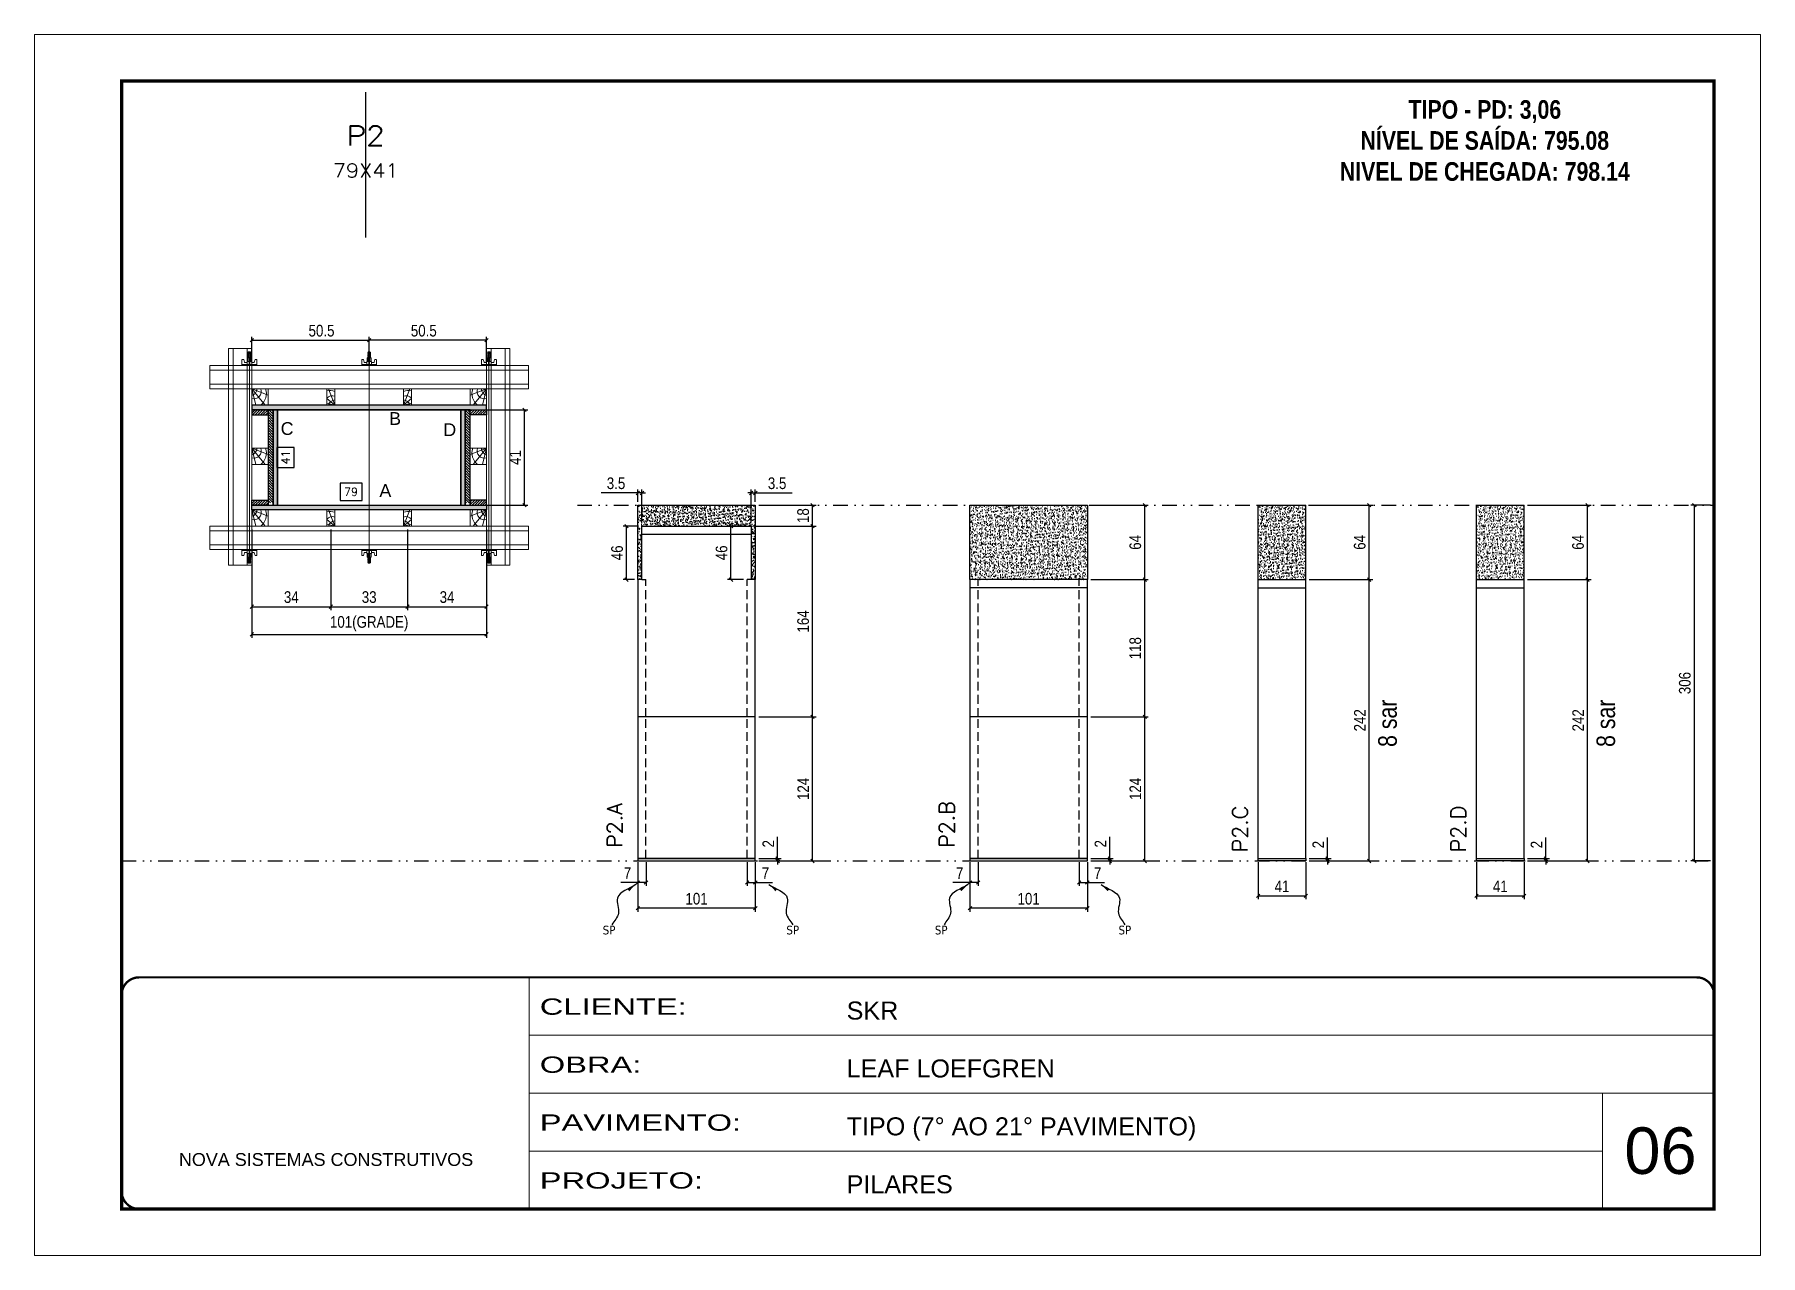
# Model space of a CAD drawing. Extents: x 14400 to 27878, y -21631 to 6985.
# Drawn here: x 16012 to 17497, y 4786 to 5836 of the extents above; entities that cross this region are included whole.
import ezdxf
from ezdxf.enums import TextEntityAlignment as Align

# ---------------------------------------------------------------- set-up
doc = ezdxf.new("R2010")
doc.units = 0
for name, pattern in [('CONTINUO', [0]), ('DASHED', [0.75, 0.5, -0.25]), ('DIVIDE2', [0.625, 0.25, -0.125, 0, -0.125, 0, -0.125]), ('HIDDEN', [0.375, 0.25, -0.125])]:
    doc.linetypes.add(name, pattern=pattern)
for name, color, linetype, lineweight in [('CARIMBO', 255, 'Continuous', 9), ('Folhas', 255, 'Continuous', 9), ('Hachura', 251, 'Continuous', 9), ('Madeira', 126, 'Continuous', 18), ('Perfil Metálico', 224, 'Continuous', 18), ('SARRAFO DE PRESSAO', 251, 'DASHED', 9), ('Texto Seção', 7, 'Continuous', 15)]:
    doc.layers.add(name, color=color, linetype=linetype, lineweight=lineweight)
for name, color, linetype in [('CHAPA', 1, 'Continuous'), ('COTA', 241, 'Continuous'), ('MEIO_PONT', 93, 'Continuous'), ('NOMENCLATURA', 7, 'Continuous'), ('Nível', 160, 'Continuous'), ('Painéis', 200, 'Continuous'), ('SARR_2.2x7', 40, 'Continuous'), ('SARRAFO', 251, 'Continuous'), ('Sarrafo de Pressão', 42, 'HIDDEN'), ('texto', 7, 'Continuous'), ('Texto de Titulo', 7, 'Continuous'), ('Texto Qtd Sarr', 242, 'Continuous'), ('TEXTO_GERAL', 7, 'Continuous')]:
    doc.layers.add(name, color=color, linetype=linetype)
doc.styles.add('ARIAL', font='arial.ttf')
doc.styles.add('ARIAL_NARROW', font='ARIALN.TTF', dxfattribs={"height": 0.2})
doc.styles.add('COTA TECNICA', font='techl___.ttf', dxfattribs={"height": 10})
doc.styles.add('COTA TECNICA 2X', font='techl___.ttf', dxfattribs={"height": 10})
doc.styles.add('COTA TECNICA-50', font='techl___.ttf', dxfattribs={"height": 10})
doc.styles.add('REGUA-120', font='ROMANS.shx', dxfattribs={"height": 15})
doc.styles.add('ROMANC', font='techb___.ttf', dxfattribs={"height": 2.5})
doc.styles.add('ROMANS', font='romans.shx')
doc.styles.get("Standard").update_dxf_attribs({"font": 'arial.ttf'})
doc.styles.add('Tecnologia', font='')
doc.styles.get('Tecnologia').set_extended_font_data('Forgotten Futurist')
doc.dimstyles.new('COTA PAINEL-50', dxfattribs={"dimtxt": 10, "dimasz": 3, "dimexe": 3, "dimexo": 3, "dimgap": 3, "dimtad": 1, "dimdec": 1, "dimzin": 12, "dimdsep": 46, "dimtxsty": 'COTA TECNICA-50', "dimblk1": 'OBLIQUE', "dimblk2": 'OBLIQUE', "dimsah": 1, "dimcen": 0.9, "dimclrd": 4, "dimclre": 4, "dimclrt": 240, "dimadec": 1, "dimazin": 3, "dimtfac": 1, "dimtdec": 1, "dimtmove": 0, "dimatfit": 3, "dimfxl": 1, "dimtolj": 1, "dimtzin": 12, "dimarcsym": 0})
doc.dimstyles.new('PAINEL', dxfattribs={"dimtxt": 10, "dimasz": 3, "dimexe": 3, "dimexo": 3, "dimgap": 3, "dimtad": 1, "dimdec": 1, "dimzin": 12, "dimdsep": 46, "dimtxsty": 'COTA TECNICA', "dimblk1": 'OBLIQUE', "dimblk2": 'OBLIQUE', "dimsah": 1, "dimcen": 0.9, "dimclrd": 4, "dimclre": 4, "dimclrt": 240, "dimadec": 1, "dimazin": 3, "dimtfac": 1, "dimtdec": 1, "dimtmove": 0, "dimatfit": 3, "dimfxl": 1, "dimtolj": 1, "dimtzin": 12, "dimarcsym": 0})
doc.dimstyles.new('SECAO PILAR', dxfattribs={"dimtxt": 10, "dimasz": 3, "dimexe": 3, "dimexo": 3, "dimgap": 3, "dimtad": 1, "dimdec": 1, "dimlfac": 0.5, "dimzin": 12, "dimdsep": 46, "dimtxsty": 'COTA TECNICA 2X', "dimblk1": 'OBLIQUE', "dimblk2": 'OBLIQUE', "dimsah": 1, "dimcen": 0.9, "dimclrd": 256, "dimclre": 256, "dimclrt": 256, "dimadec": 1, "dimazin": 3, "dimtfac": 1, "dimtdec": 1, "dimtmove": 0, "dimatfit": 3, "dimfxl": 1, "dimtolj": 1, "dimtzin": 12, "dimarcsym": 0})
doc.dimstyles.new('SECÇÃO 2', dxfattribs={"dimtxt": 7, "dimasz": 6, "dimexe": 0.18, "dimexo": 2, "dimgap": -4, "dimtad": 3, "dimdec": 1, "dimlfac": 0.5, "dimzin": 12, "dimdsep": 46, "dimtxsty": 'ROMANS', "dimblk": 'ARCHTICK', "dimcen": 0.09, "dimse1": 1, "dimse2": 1, "dimsd1": 1, "dimsd2": 1, "dimclrd": 180, "dimclre": 5, "dimclrt": 1, "dimadec": 0, "dimazin": 3, "dimtfac": 1, "dimtdec": 1, "dimtofl": 0, "dimtmove": 0, "dimatfit": 3, "dimldrblk": 'ARCHTICK', "dimfxl": 1, "dimtolj": 1, "dimtzin": 0, "dimarcsym": 0})
doc.dimstyles.get("Standard").update_dxf_attribs({"dimtxt": 0.18, "dimasz": 0.18, "dimexe": 0.18, "dimexo": 0.0625, "dimgap": 0.09, "dimtad": 0, "dimtih": 1, "dimtoh": 1, "dimdec": 4, "dimzin": 0, "dimdsep": 46, "dimtxsty": 'Standard', "dimcen": 0.09, "dimadec": 0, "dimazin": 0, "dimtfac": 1, "dimtdec": 4, "dimtofl": 0, "dimtmove": 0, "dimatfit": 3, "dimfxl": 1, "dimtolj": 1, "dimtzin": 0, "dimarcsym": 0})

msp = doc.modelspace()

# ---------------------------------------------------------------- texts
at = {"layer": 'CARIMBO', "style": 'ARIAL'}
msp.add_text('06', height=40, dxfattribs=at).set_placement((17379.828, 4856.296))
at = {"layer": 'NOMENCLATURA', "style": 'ARIAL_NARROW'}
for p in [(17184.058, 5223.467), (17371.867, 5223.467)]:
    msp.add_text('8 sar', height=16, rotation=90, dxfattribs=at).set_placement(p)
at = {"layer": 'NOMENCLATURA', "color": 2, "insert": (17259.806, 5779.737), "char_height": 16, "attachment_point": 2, "style": 'ROMANC'}
msp.add_mtext_dynamic_manual_height_columns('TIPO - PD: 3,06\\PNÍVEL DE SAÍDA: 795.08\\PNIVEL DE CHEGADA: 798.14', width=432.35115, gutter_width=1, heights=[0], dxfattribs=at)
at = {"layer": 'texto', "color": 0, "char_height": 7.5, "attachment_point": 5}
for insert in [(16506.284, 5065.944), (16664.309, 5065.944), (16792.061, 5065.944), (16950.085, 5065.944)]:
    msp.add_mtext('{\\fTahoma|b0|i0|c0|p34;\\C4;SP}', dxfattribs=dict(at, insert=insert))
at = {"layer": 'Texto Seção', "char_height": 13, "width": 285.32988, "attachment_point": 7, "rotation": 90, "style": 'REGUA-120'}
for s, insert in [('P2.A', (16517.59, 5136.687)), ('P2.B', (16803.367, 5136.687)), ('P2.C', (17055.735, 5132.847)), ('P2.D', (17243.544, 5132.847))]:
    msp.add_mtext(s, dxfattribs=dict(at, insert=insert))
at = {"layer": 'TEXTO_GERAL', "style": 'ARIAL'}
for s, p in [('B', (16322.158, 5505.944)), ('C', (16229.285, 5497.298)), ('D', (16369.233, 5496.292)), ('A', (16313.811, 5443.974))]:
    msp.add_text(s, height=11, dxfattribs=at).set_placement(p, align=Align.MIDDLE_CENTER)

# ---------------------------------------------------------------- blocks, each defined once
blk = doc.blocks.new('9999999999')
at = {"color": 30, "linetype": 'CONTINUO'}
for p, q in [((98564.6, 34230.2), (98564.6, 34429.4)), ((98564.6, 34379.6), (99584, 34379.6)), ((98564.6, 34329.8), (99488, 34329.8)), ((99584, 34329.8), (99488, 34329.8)), ((99488, 34329.8), (99488, 34230.2)), ((98564.6, 34280), (99488, 34280))]:
    blk.add_line(p, q, dxfattribs=at)
at = {"color": 30, "linetype": 'CONTINUO', "const_width": 2}
blk.add_lwpolyline([(99584, 34230.2), (99584, 34414.4, 0.414214), (99569, 34429.4), (98229, 34429.4, 0.414214), (98214, 34414.4), (98214, 34245.2, 0.414214), (98229, 34230.2), (99584, 34230.2)], format="xyb", dxfattribs=at)
at = {"layer": 'Folhas'}
blk.add_lwpolyline([(98139, 34190.2), (99624, 34190.2), (99624, 35240.2), (98139, 35240.2)], close=True, dxfattribs=at)
at = {"layer": 'Folhas', "color": 30, "const_width": 3}
blk.add_lwpolyline([(98214, 34230.2), (99584, 34230.2), (99584, 35200.2), (98214, 35200.2)], close=True, dxfattribs=at)
at = {"color": 7, "linetype": 'Continuous', "ltscale": 5, "style": 'ARIAL'}
for s, height, p in [('SKR', 15.48, (98837.7, 34393.1)), ('LEAF LOEFGREN', 15.483, (98837.7, 34343.3)), ('TIPO (7° AO 21° PAVIMENTO)', 15.483, (98837.7, 34293.5)), ('NOVA SISTEMAS CONSTRUTIVOS', 11.059, (98263.2, 34267.2)), ('PILARES', 15.48, (98837.7, 34243.7))]:
    blk.add_text(s, height=height, dxfattribs=at).set_placement(p)
at = {"layer": 'Folhas', "color": 7, "style": 'Tecnologia', "width": 1.5}
for s, p in [('CLIENTE:', (98573.7, 34397.2)), ('OBRA:', (98573.7, 34347.3)), ('PAVIMENTO:', (98573.7, 34297.5)), ('PROJETO:', (98573.7, 34247.7))]:
    blk.add_text(s, height=14, dxfattribs=at).set_placement(p)
blk = doc.blocks.new('titulo1')
at = {"layer": 'Defpoints', "color": 252, "linetype": 'HIDDEN', "ltscale": 2}
blk.add_line((0, 0), (0, 125), dxfattribs=at)
at = {"layer": 'Defpoints', "style": 'ROMANS', "oblique": 15}
blk.add_attdef('FOLHA', text='', height=10, dxfattribs=at).set_placement((0, 15.6), align=Align.MIDDLE_CENTER)
at = {"layer": 'Texto Qtd Sarr', "color": 3, "style": 'ROMANS', "oblique": 15}
for tag, height, p in [('TITULO', 17, (0, 71.4)), ('SEÇÃO', 12, (0, 41.5))]:
    blk.add_attdef(tag, text='', height=height, dxfattribs=at).set_placement(p, align=Align.MIDDLE_CENTER)
blk = doc.blocks.new('*D732')
at = {"layer": 'COTA', "color": 180, "lineweight": -2, "transparency": 16777216}
for p, q in [((16293.8, 5450.4), (16274.8, 5450.4)), ((16274.8, 5450.4), (16274.8, 5435.4)), ((16293.8, 5435.4), (16293.8, 5450.4)), ((16274.8, 5435.4), (16293.8, 5435.4))]:
    blk.add_line(p, q, dxfattribs=at)
at = {"layer": 'Defpoints', "color": 0, "transparency": 16777216}
for p in [(16220.9, 5431.4), (16378.9, 5431.4), (16378.9, 5431.4)]:
    blk.add_point(p, dxfattribs=at)
at = {"layer": 'COTA', "color": 1, "transparency": 16777216, "insert": (16284.3, 5442.9), "char_height": 7, "attachment_point": 5, "style": 'ROMANS'}
blk.add_mtext('\\A1;79', dxfattribs=at)
blk = doc.blocks.new('_ArchTick')
at = {"color": 0, "linetype": 'ByBlock', "const_width": 0.15}
blk.add_lwpolyline([(-0.5, -0.5), (0.5, 0.5)], dxfattribs=at)
blk = doc.blocks.new('*D733')
at = {"layer": 'COTA', "color": 180, "lineweight": -2, "transparency": 16777216}
for p, q in [((16235.5, 5481.1), (16220.5, 5481.1)), ((16220.5, 5481.1), (16220.5, 5463.7)), ((16235.5, 5463.7), (16235.5, 5481.1)), ((16220.5, 5463.7), (16235.5, 5463.7))]:
    blk.add_line(p, q, dxfattribs=at)
at = {"layer": 'Defpoints', "color": 0, "transparency": 16777216}
for p in [(16220.9, 5513.4), (16239.5, 5513.4), (16220.9, 5431.4)]:
    blk.add_point(p, dxfattribs=at)
at = {"layer": 'COTA', "color": 1, "transparency": 16777216, "insert": (16228, 5472.4), "char_height": 7, "attachment_point": 5, "rotation": 90, "style": 'ROMANS'}
blk.add_mtext('\\A1;41', dxfattribs=at)
blk = doc.blocks.new('_Oblique')
at = {"color": 0, "linetype": 'ByBlock', "lineweight": -2}
blk.add_line((-0.5, -0.5), (0.5, 0.5), dxfattribs=at)
blk = doc.blocks.new('*D740')
at = {"layer": 'COTA', "lineweight": -2, "transparency": 16777216}
for p, q in [((16385.5, 5513.4), (16436.5, 5513.4)), ((16433.5, 5431.4), (16433.5, 5513.4)), ((16385.5, 5431.4), (16436.5, 5431.4))]:
    blk.add_line(p, q, dxfattribs=at)
at = {"layer": 'Defpoints', "color": 0, "transparency": 16777216}
for p in [(16382.5, 5513.4), (16433.5, 5513.4), (16382.5, 5431.4)]:
    blk.add_point(p, dxfattribs=at)
at = {"layer": 'COTA', "lineweight": -2, "transparency": 16777216, "xscale": 3, "yscale": 3, "zscale": 3}
for p, rotation in [((16433.5, 5513.4), 90), ((16433.5, 5431.4), 270)]:
    blk.add_blockref('_Oblique', p, dxfattribs=dict(at, rotation=rotation))
at = {"layer": 'COTA', "transparency": 16777216, "insert": (16425.5, 5472.4), "char_height": 10, "attachment_point": 5, "rotation": 90, "style": 'COTA TECNICA 2X'}
blk.add_mtext('\\A1;41', dxfattribs=at)
blk = doc.blocks.new('*D734')
at = {"layer": 'COTA', "lineweight": -2, "transparency": 16777216}
for p, q in [((16198.9, 5410.4), (16198.9, 5317.3)), ((16400.9, 5410.4), (16400.9, 5317.3)), ((16198.9, 5320.3), (16400.9, 5320.3))]:
    blk.add_line(p, q, dxfattribs=at)
at = {"layer": 'Defpoints', "color": 0, "transparency": 16777216}
for p in [(16198.9, 5413.4), (16400.9, 5413.4), (16400.9, 5320.3)]:
    blk.add_point(p, dxfattribs=at)
at = {"layer": 'COTA', "lineweight": -2, "transparency": 16777216, "xscale": 3, "yscale": 3, "zscale": 3, "rotation": 180}
blk.add_blockref('_Oblique', (16198.9, 5320.3), dxfattribs=at)
at = {"layer": 'COTA', "lineweight": -2, "transparency": 16777216, "xscale": 3, "yscale": 3, "zscale": 3}
blk.add_blockref('_Oblique', (16400.9, 5320.3), dxfattribs=at)
at = {"layer": 'COTA', "transparency": 16777216, "insert": (16299.9, 5329.5), "char_height": 10, "attachment_point": 5, "style": 'COTA TECNICA 2X'}
blk.add_mtext('\\A1;101(GRADE)', dxfattribs=at)
blk = doc.blocks.new('*D735')
at = {"layer": 'COTA', "lineweight": -2, "transparency": 16777216}
for p, q in [((16332.9, 5410.4), (16332.9, 5341.1)), ((16400.9, 5410.4), (16400.9, 5341.1)), ((16332.9, 5344.1), (16400.9, 5344.1))]:
    blk.add_line(p, q, dxfattribs=at)
at = {"layer": 'Defpoints', "color": 0, "transparency": 16777216}
for p in [(16332.9, 5413.4), (16400.9, 5413.4), (16400.9, 5344.1)]:
    blk.add_point(p, dxfattribs=at)
at = {"layer": 'COTA', "lineweight": -2, "transparency": 16777216, "xscale": 3, "yscale": 3, "zscale": 3, "rotation": 180}
blk.add_blockref('_Oblique', (16332.9, 5344.1), dxfattribs=at)
at = {"layer": 'COTA', "lineweight": -2, "transparency": 16777216, "xscale": 3, "yscale": 3, "zscale": 3}
blk.add_blockref('_Oblique', (16400.9, 5344.1), dxfattribs=at)
at = {"layer": 'COTA', "transparency": 16777216, "insert": (16366.9, 5352.3), "char_height": 10, "attachment_point": 5, "style": 'COTA TECNICA 2X'}
blk.add_mtext('\\A1;34', dxfattribs=at)
blk = doc.blocks.new('*D736')
at = {"layer": 'COTA', "lineweight": -2, "transparency": 16777216}
for p, q in [((16198.9, 5410.4), (16198.9, 5341.1)), ((16266.9, 5410.4), (16266.9, 5341.1)), ((16198.9, 5344.1), (16266.9, 5344.1))]:
    blk.add_line(p, q, dxfattribs=at)
at = {"layer": 'Defpoints', "color": 0, "transparency": 16777216}
for p in [(16198.9, 5413.4), (16266.9, 5413.4), (16266.9, 5344.1)]:
    blk.add_point(p, dxfattribs=at)
at = {"layer": 'COTA', "lineweight": -2, "transparency": 16777216, "xscale": 3, "yscale": 3, "zscale": 3, "rotation": 180}
blk.add_blockref('_Oblique', (16198.9, 5344.1), dxfattribs=at)
at = {"layer": 'COTA', "lineweight": -2, "transparency": 16777216, "xscale": 3, "yscale": 3, "zscale": 3}
blk.add_blockref('_Oblique', (16266.9, 5344.1), dxfattribs=at)
at = {"layer": 'COTA', "transparency": 16777216, "insert": (16232.9, 5352.3), "char_height": 10, "attachment_point": 5, "style": 'COTA TECNICA 2X'}
blk.add_mtext('\\A1;34', dxfattribs=at)
blk = doc.blocks.new('*D737')
at = {"layer": 'COTA', "lineweight": -2, "transparency": 16777216}
for p, q in [((16266.9, 5410.4), (16266.9, 5341.1)), ((16332.9, 5410.4), (16332.9, 5341.1)), ((16266.9, 5344.1), (16332.9, 5344.1))]:
    blk.add_line(p, q, dxfattribs=at)
at = {"layer": 'Defpoints', "color": 0, "transparency": 16777216}
for p in [(16266.9, 5413.4), (16332.9, 5413.4), (16332.9, 5344.1)]:
    blk.add_point(p, dxfattribs=at)
at = {"layer": 'COTA', "lineweight": -2, "transparency": 16777216, "xscale": 3, "yscale": 3, "zscale": 3, "rotation": 180}
blk.add_blockref('_Oblique', (16266.9, 5344.1), dxfattribs=at)
at = {"layer": 'COTA', "lineweight": -2, "transparency": 16777216, "xscale": 3, "yscale": 3, "zscale": 3}
blk.add_blockref('_Oblique', (16332.9, 5344.1), dxfattribs=at)
at = {"layer": 'COTA', "transparency": 16777216, "insert": (16299.9, 5352.3), "char_height": 10, "attachment_point": 5, "style": 'COTA TECNICA 2X'}
blk.add_mtext('\\A1;33', dxfattribs=at)
blk = doc.blocks.new('*D738')
at = {"layer": 'COTA', "lineweight": -2, "transparency": 16777216}
for p, q in [((16198.9, 5554.4), (16198.9, 5576.3)), ((16198.9, 5573.3), (16299.9, 5573.3)), ((16299.9, 5554.4), (16299.9, 5576.3))]:
    blk.add_line(p, q, dxfattribs=at)
at = {"layer": 'Defpoints', "color": 0, "transparency": 16777216}
for p in [(16299.9, 5573.3), (16198.9, 5551.4), (16299.9, 5551.4)]:
    blk.add_point(p, dxfattribs=at)
at = {"layer": 'COTA', "lineweight": -2, "transparency": 16777216, "xscale": 3, "yscale": 3, "zscale": 3, "rotation": 180}
blk.add_blockref('_Oblique', (16198.9, 5573.3), dxfattribs=at)
at = {"layer": 'COTA', "lineweight": -2, "transparency": 16777216, "xscale": 3, "yscale": 3, "zscale": 3}
blk.add_blockref('_Oblique', (16299.9, 5573.3), dxfattribs=at)
at = {"layer": 'COTA', "transparency": 16777216, "insert": (16258.9, 5581.4), "char_height": 10, "attachment_point": 5, "style": 'COTA TECNICA 2X'}
blk.add_mtext('\\A1;50.5', dxfattribs=at)
blk = doc.blocks.new('*D739')
at = {"layer": 'COTA', "lineweight": -2, "transparency": 16777216}
for p, q in [((16299.9, 5554.4), (16299.9, 5576.3)), ((16400.9, 5573.3), (16299.9, 5573.3)), ((16400.9, 5554.4), (16400.9, 5576.3))]:
    blk.add_line(p, q, dxfattribs=at)
at = {"layer": 'Defpoints', "color": 0, "transparency": 16777216}
for p in [(16299.9, 5573.3), (16299.9, 5551.4), (16400.9, 5551.4)]:
    blk.add_point(p, dxfattribs=at)
at = {"layer": 'COTA', "lineweight": -2, "transparency": 16777216, "xscale": 3, "yscale": 3, "zscale": 3, "rotation": 180}
blk.add_blockref('_Oblique', (16299.9, 5573.3), dxfattribs=at)
at = {"layer": 'COTA', "lineweight": -2, "transparency": 16777216, "xscale": 3, "yscale": 3, "zscale": 3}
blk.add_blockref('_Oblique', (16400.9, 5573.3), dxfattribs=at)
at = {"layer": 'COTA', "transparency": 16777216, "insert": (16346.9, 5581.4), "char_height": 10, "attachment_point": 5, "style": 'COTA TECNICA 2X'}
blk.add_mtext('\\A1;50.5', dxfattribs=at)
blk = doc.blocks.new('C')
at = {"layer": 'Hachura', "color": 0}
for p, q in [((0, 3.22), (0, -3.22)), ((0.45, 3.22), (0, 3.22)), ((0.46, 3.16), (0, 3.16)), ((0.46, 3.05), (0, 3.05)), ((0.46, 2.88), (0, 2.88)), ((0, 2.75), (0, -1.16)), ((0.46, 2.65), (0, 2.65)), ((0.46, 2.23), (0, 2.23)), ((0.46, 1.51), (0, 1.51)), ((0.39, 0.49), (0.17, 0.49)), ((0.45, -3.23), (0.45, 3.22)), ((0.45, 3.22), (2.58, 3.22)), ((1.74, 0.97), (0.45, 0.97)), ((1.45, 0.1), (0.45, 0.1)), ((1.35, 1.94), (1.35, 0.96)), ((2.58, 2.39), (1.47, 2.09)), ((1.74, -0.97), (1.74, 0.97)), ((1.74, 0.97), (1.74, 0.84)), ((1.74, 0.97), (1.74, 0.84)), ((1.74, 0.84), (3.35, 0.84)), ((3.35, 0.45), (1.74, 0.45)), ((2.58, 3.22), (2.58, 2.39)), ((3.32, 0.84), (3.32, -0.84)), ((3.35, 0.84), (3.35, -0.84)), ((3.68, 0.45), (3.35, 0.45)), ((3.84, -0.52), (3.35, 0.45)), ((3.35, 0.06), (3.67, -0.57)), ((3.68, 0.45), (4.16, -0.52)), ((3.72, 0.5), (4.25, -0.57)), ((4.37, -0.55), (3.83, 0.53)), ((4.15, 0.45), (3.93, 0.45)), ((4.42, -0.52), (3.93, 0.45)), ((4.15, 0.45), (4.26, 0.45)), ((4.26, 0.45), (4.74, -0.52)), ((4.3, 0.5), (4.83, -0.57)), ((4.95, -0.55), (4.41, 0.53)), ((4.51, 0.45), (4.84, 0.45)), ((5, -0.52), (4.51, 0.45)), ((4.84, 0.45), (5.32, -0.52)), ((4.88, 0.5), (5.41, -0.57)), ((5.53, -0.55), (4.99, 0.53)), ((5.58, -0.52), (5.09, 0.45)), ((5.42, 0.45), (5.09, 0.45)), ((5.58, -0.52), (5.09, 0.45)), ((5.42, 0.45), (5.74, -0.19)), ((5.46, 0.5), (5.74, -0.07)), ((5.74, 0.19), (5.57, 0.53)), ((5.74, 0.32), (5.68, 0.45)), ((5.68, 0.45), (5.74, 0.45)), ((5.74, 0.45), (5.9, 0.29)), ((5.74, 0.45), (5.74, -0.52)), ((5.9, -0.36), (5.9, 0.29)), ((0.45, 0), (0, 0)), ((0.46, -1.52), (0, -1.52)), ((0.46, -2.23), (0, -2.23)), ((0.46, -2.65), (0, -2.65)), ((0.46, -2.88), (0, -2.88)), ((0.46, -3.05), (0, -3.05)), ((0.46, -3.16), (0, -3.16)), ((0, -3.22), (2.57, -3.22)), ((0.08, -0.48), (0.29, -0.48)), ((0.29, -0.48), (0.4, -0.48)), ((0.45, 0), (0.45, -0.97)), ((0.45, -0.16), (1.45, -0.16)), ((0.45, -0.65), (0.45, -0.32)), ((0.45, -3.23), (0.45, -0.65)), ((0.45, -0.97), (1.74, -0.97)), ((1.35, -1.94), (1.35, -0.97)), ((2.58, -2.39), (1.47, -2.1)), ((3.35, -0.32), (1.74, -0.32)), ((3.35, -0.84), (1.74, -0.84)), ((2.58, -3.23), (2.58, -2.39)), ((3.35, -0.07), (3.58, -0.52)), ((3.35, -0.52), (3.58, -0.52)), ((3.84, -0.52), (4.16, -0.52)), ((4.42, -0.52), (4.74, -0.52)), ((4.63, -0.52), (4.74, -0.52)), ((5, -0.52), (5.32, -0.52)), ((5.58, -0.52), (5.74, -0.52)), ((5.74, -0.52), (5.9, -0.36)), ((5.74, -0.52), (5.74, -0.52))]:
    blk.add_line(p, q, dxfattribs=at)
for centre, radius, start, end in [((1.52, 1.94), 0.161, 104.74356, 180), ((1.44, -0.03), 0.129, 272.69497, 87.30503), ((3.81, 0.39), 0.143, 25.56881, 154.43119), ((4.39, 0.39), 0.143, 25.56881, 154.43119), ((4.97, 0.39), 0.143, 25.56881, 154.43119), ((5.55, 0.39), 0.143, 25.56881, 154.43119), ((0.17, -0.37), 0.174, 221.74404, 317.85924), ((1.52, -1.94), 0.161, 180, 255.25644), ((3.71, -0.4), 0.174, 222.14076, 318.25596), ((4.29, -0.4), 0.174, 222.14076, 318.25596), ((4.87, -0.4), 0.174, 222.14076, 318.25596), ((5.45, -0.4), 0.174, 222.14076, 318.25596), ((5.61, -0.4), 0.174, 317.85924, 318.25596)]:
    blk.add_arc(centre, radius, start, end, dxfattribs=at)
blk = doc.blocks.new('PONTALETE')
at = {"layer": 'Madeira'}
for q in [(2.71, 7), (7, 5.76), (7, 1.74)]:
    blk.add_line((0, 0), q, dxfattribs=at)
blk.add_lwpolyline([(0, 0), (7, 0), (7, 7), (0, 7)], close=True, dxfattribs=at)
for centre, radius, start, end in [((2.04, 0.06), 6.23, 37.28179, 109.09128), ((1.09, 0.9), 3.19, 343.60304, 109.98471), ((-0.21, -0.78), 3.09, 14.63219, 86.0383)]:
    blk.add_arc(centre, radius, start, end, dxfattribs=at)
blk = doc.blocks.new('MEIO PONTALETE')
at = {"layer": 'Madeira'}
for q in [(2.71, 7), (3.5, 2.88), (3.5, 0.87)]:
    blk.add_line((0, 0), q, dxfattribs=at)
blk.add_lwpolyline([(0, 0), (3.5, 0), (3.5, 7), (0, 7)], close=True, dxfattribs=at)
for centre, radius, start, end in [((2.04, 0.06), 6.23, 76.44987, 109.09128), ((1.09, 0.9), 3.19, 40.90626, 109.98471), ((-0.21, -0.78), 3.09, 14.63219, 86.0383)]:
    blk.add_arc(centre, radius, start, end, dxfattribs=at)
blk = doc.blocks.new('*D741')
at = {"layer": 'COTA', "color": 4, "lineweight": -2, "transparency": 16777216}
for p, q in [((17454, 5431.4), (17437.1, 5431.4)), ((17440.1, 5125.4), (17440.1, 5431.4)), ((17454, 5125.4), (17437.1, 5125.4))]:
    blk.add_line(p, q, dxfattribs=at)
at = {"layer": 'Defpoints', "color": 0, "transparency": 16777216}
for p in [(17440.1, 5431.4), (17457, 5431.4), (17457, 5125.4)]:
    blk.add_point(p, dxfattribs=at)
at = {"layer": 'COTA', "color": 4, "lineweight": -2, "transparency": 16777216, "xscale": 3, "yscale": 3, "zscale": 3}
for p, rotation in [((17440.1, 5431.4), 90), ((17440.1, 5125.4), 270)]:
    blk.add_blockref('_Oblique', p, dxfattribs=dict(at, rotation=rotation))
at = {"layer": 'COTA', "color": 240, "transparency": 16777216, "insert": (17431.9, 5278.4), "char_height": 10, "attachment_point": 5, "rotation": 90, "style": 'COTA TECNICA'}
blk.add_mtext('\\A1;306', dxfattribs=at)
blk = doc.blocks.new('*D742')
at = {"layer": 'COTA', "color": 4, "lineweight": -2, "transparency": 16777216}
for p, q in [((16531.1, 5124.4), (16531.1, 5081.8)), ((16632.1, 5124.4), (16632.1, 5081.8)), ((16632.1, 5084.8), (16531.1, 5084.8))]:
    blk.add_line(p, q, dxfattribs=at)
at = {"layer": 'Defpoints', "color": 0, "transparency": 16777216}
for p in [(16531.1, 5127.4), (16632.1, 5127.4), (16531.1, 5084.8)]:
    blk.add_point(p, dxfattribs=at)
at = {"layer": 'COTA', "color": 4, "lineweight": -2, "transparency": 16777216, "xscale": 3, "yscale": 3, "zscale": 3, "rotation": 180}
blk.add_blockref('_Oblique', (16531.1, 5084.8), dxfattribs=at)
at = {"layer": 'COTA', "color": 4, "lineweight": -2, "transparency": 16777216, "xscale": 3, "yscale": 3, "zscale": 3}
blk.add_blockref('_Oblique', (16632.1, 5084.8), dxfattribs=at)
at = {"layer": 'COTA', "color": 240, "transparency": 16777216, "insert": (16581.6, 5092.9), "char_height": 10, "attachment_point": 5, "style": 'COTA TECNICA'}
blk.add_mtext('\\A1;101', dxfattribs=at)
blk = doc.blocks.new('*D743')
at = {"layer": 'COTA', "color": 4, "lineweight": -2, "transparency": 16777216}
for p, q in [((16625.1, 5124.4), (16625.1, 5103.9)), ((16632.1, 5122.4), (16632.1, 5103.9)), ((16625.1, 5106.9), (16632.1, 5106.9)), ((16632.1, 5106.9), (16646.8, 5106.9))]:
    blk.add_line(p, q, dxfattribs=at)
at = {"layer": 'Defpoints', "color": 0, "transparency": 16777216}
for p in [(16625.1, 5127.4), (16632.1, 5125.4), (16632.1, 5106.9)]:
    blk.add_point(p, dxfattribs=at)
at = {"layer": 'COTA', "color": 4, "lineweight": -2, "transparency": 16777216, "xscale": 3, "yscale": 3, "zscale": 3, "rotation": 180}
blk.add_blockref('_Oblique', (16625.1, 5106.9), dxfattribs=at)
at = {"layer": 'COTA', "color": 4, "lineweight": -2, "transparency": 16777216, "xscale": 3, "yscale": 3, "zscale": 3}
blk.add_blockref('_Oblique', (16632.1, 5106.9), dxfattribs=at)
at = {"layer": 'COTA', "color": 240, "transparency": 16777216, "insert": (16640.9, 5115), "char_height": 10, "attachment_point": 5, "style": 'COTA TECNICA-50'}
blk.add_mtext('\\A1;7', dxfattribs=at)
blk = doc.blocks.new('*D744')
at = {"layer": 'COTA', "color": 4, "lineweight": -2, "transparency": 16777216}
for p, q in [((16538.1, 5124.4), (16538.1, 5103.9)), ((16531.1, 5122.4), (16531.1, 5103.9)), ((16531.1, 5106.9), (16516.3, 5106.9)), ((16538.1, 5106.9), (16531.1, 5106.9))]:
    blk.add_line(p, q, dxfattribs=at)
at = {"layer": 'Defpoints', "color": 0, "transparency": 16777216}
for p in [(16531.1, 5125.4), (16538.1, 5127.4), (16531.1, 5106.9)]:
    blk.add_point(p, dxfattribs=at)
at = {"layer": 'COTA', "color": 4, "lineweight": -2, "transparency": 16777216, "xscale": 3, "yscale": 3, "zscale": 3, "rotation": 180}
blk.add_blockref('_Oblique', (16531.1, 5106.9), dxfattribs=at)
at = {"layer": 'COTA', "color": 4, "lineweight": -2, "transparency": 16777216, "xscale": 3, "yscale": 3, "zscale": 3}
blk.add_blockref('_Oblique', (16538.1, 5106.9), dxfattribs=at)
at = {"layer": 'COTA', "color": 240, "transparency": 16777216, "insert": (16522.2, 5115), "char_height": 10, "attachment_point": 5, "style": 'COTA TECNICA-50'}
blk.add_mtext('\\A1;7', dxfattribs=at)
blk = doc.blocks.new('*D746')
at = {"layer": 'COTA', "color": 4, "linetype": 'ByBlock', "lineweight": -2, "transparency": 16777216}
for p, q in [((16635.1, 5249.4), (16684.4, 5249.4)), ((16681.4, 5125.4), (16681.4, 5249.4)), ((16635.1, 5125.4), (16684.4, 5125.4))]:
    blk.add_line(p, q, dxfattribs=at)
at = {"layer": 'Defpoints', "color": 0, "linetype": 'ByBlock', "transparency": 16777216}
for p in [(16632.1, 5249.4), (16681.4, 5249.4), (16632.1, 5125.4)]:
    blk.add_point(p, dxfattribs=at)
at = {"layer": 'COTA', "color": 4, "linetype": 'ByBlock', "lineweight": -2, "transparency": 16777216, "xscale": 3, "yscale": 3, "zscale": 3}
for p, rotation in [((16681.4, 5249.4), 90), ((16681.4, 5125.4), 270)]:
    blk.add_blockref('_Oblique', p, dxfattribs=dict(at, rotation=rotation))
at = {"layer": 'COTA', "color": 240, "linetype": 'ByBlock', "transparency": 16777216, "insert": (16673.4, 5187.4), "char_height": 10, "attachment_point": 5, "rotation": 90, "style": 'COTA TECNICA'}
blk.add_mtext('\\A1;124', dxfattribs=at)
blk = doc.blocks.new('*D745')
at = {"layer": 'COTA', "color": 4, "lineweight": -2, "transparency": 16777216}
for p, q in [((16651.3, 5127.4), (16651.3, 5146.2)), ((16635.1, 5127.4), (16654.3, 5127.4)), ((16635.1, 5125.4), (16654.3, 5125.4)), ((16651.3, 5125.4), (16651.3, 5127.4)), ((16651.3, 5125.4), (16651.3, 5122.4))]:
    blk.add_line(p, q, dxfattribs=at)
at = {"layer": 'Defpoints', "color": 0, "transparency": 16777216}
for p in [(16632.1, 5127.4), (16632.1, 5125.4), (16651.3, 5125.4)]:
    blk.add_point(p, dxfattribs=at)
at = {"layer": 'COTA', "color": 4, "lineweight": -2, "transparency": 16777216, "xscale": 3, "yscale": 3, "zscale": 3}
for p, rotation in [((16651.3, 5127.4), 270), ((16651.3, 5125.4), 90)]:
    blk.add_blockref('_Oblique', p, dxfattribs=dict(at, rotation=rotation))
at = {"layer": 'COTA', "color": 240, "transparency": 16777216, "insert": (16643.3, 5140.2), "char_height": 10, "attachment_point": 5, "rotation": 90, "style": 'COTA TECNICA-50'}
blk.add_mtext('\\A1;2', dxfattribs=at)
blk = doc.blocks.new('*D747')
at = {"layer": 'COTA', "color": 4, "linetype": 'ByBlock', "lineweight": -2, "transparency": 16777216}
for p, q in [((16635.1, 5249.4), (16684.4, 5249.4)), ((16681.4, 5125.4), (16681.4, 5249.4)), ((16635.1, 5125.4), (16684.4, 5125.4))]:
    blk.add_line(p, q, dxfattribs=at)
at = {"layer": 'Defpoints', "color": 0, "linetype": 'ByBlock', "transparency": 16777216}
for p in [(16632.1, 5249.4), (16681.4, 5249.4), (16632.1, 5125.4)]:
    blk.add_point(p, dxfattribs=at)
at = {"layer": 'COTA', "color": 4, "linetype": 'ByBlock', "lineweight": -2, "transparency": 16777216, "xscale": 3, "yscale": 3, "zscale": 3}
for p, rotation in [((16681.4, 5249.4), 90), ((16681.4, 5125.4), 270)]:
    blk.add_blockref('_Oblique', p, dxfattribs=dict(at, rotation=rotation))
at = {"layer": 'COTA', "color": 240, "linetype": 'ByBlock', "transparency": 16777216, "insert": (16673.4, 5187.4), "char_height": 10, "attachment_point": 5, "rotation": 90, "style": 'COTA TECNICA'}
blk.add_mtext('\\A1;124', dxfattribs=at)
blk = doc.blocks.new('*D748')
at = {"layer": 'COTA', "color": 4, "lineweight": -2, "transparency": 16777216}
for p, q in [((16635.1, 5431.4), (16684.4, 5431.4)), ((16681.4, 5413.4), (16681.4, 5431.4)), ((16631.6, 5413.4), (16684.4, 5413.4))]:
    blk.add_line(p, q, dxfattribs=at)
at = {"layer": 'Defpoints', "color": 0, "transparency": 16777216}
for p in [(16632.1, 5431.4), (16681.4, 5431.4), (16628.6, 5413.4)]:
    blk.add_point(p, dxfattribs=at)
at = {"layer": 'COTA', "color": 4, "lineweight": -2, "transparency": 16777216, "xscale": 3, "yscale": 3, "zscale": 3}
for p, rotation in [((16681.4, 5431.4), 90), ((16681.4, 5413.4), 270)]:
    blk.add_blockref('_Oblique', p, dxfattribs=dict(at, rotation=rotation))
at = {"layer": 'COTA', "color": 240, "transparency": 16777216, "insert": (16673.3, 5422.4), "char_height": 10, "attachment_point": 5, "rotation": 90, "style": 'COTA TECNICA'}
blk.add_mtext('\\A1;18', dxfattribs=at)
blk = doc.blocks.new('*D749')
at = {"layer": 'COTA', "color": 4, "lineweight": -2, "transparency": 16777216}
for p, q in [((16631.6, 5413.4), (16684.4, 5413.4)), ((16681.4, 5249.4), (16681.4, 5413.4)), ((16635.1, 5249.4), (16684.4, 5249.4))]:
    blk.add_line(p, q, dxfattribs=at)
at = {"layer": 'Defpoints', "color": 0, "transparency": 16777216}
for p in [(16628.6, 5413.4), (16681.4, 5413.4), (16632.1, 5249.4)]:
    blk.add_point(p, dxfattribs=at)
at = {"layer": 'COTA', "color": 4, "lineweight": -2, "transparency": 16777216, "xscale": 3, "yscale": 3, "zscale": 3}
for p, rotation in [((16681.4, 5413.4), 90), ((16681.4, 5249.4), 270)]:
    blk.add_blockref('_Oblique', p, dxfattribs=dict(at, rotation=rotation))
at = {"layer": 'COTA', "color": 240, "transparency": 16777216, "insert": (16673.3, 5331.4), "char_height": 10, "attachment_point": 5, "rotation": 90, "style": 'COTA TECNICA'}
blk.add_mtext('\\A1;164', dxfattribs=at)
blk = doc.blocks.new('*D753')
at = {"layer": 'COTA', "color": 4, "lineweight": -2, "transparency": 16777216}
for p, q in [((16816.8, 5124.4), (16816.8, 5081.8)), ((16917.8, 5124.4), (16917.8, 5081.8)), ((16917.8, 5084.8), (16816.8, 5084.8))]:
    blk.add_line(p, q, dxfattribs=at)
at = {"layer": 'Defpoints', "color": 0, "transparency": 16777216}
for p in [(16816.8, 5127.4), (16917.8, 5127.4), (16816.8, 5084.8)]:
    blk.add_point(p, dxfattribs=at)
at = {"layer": 'COTA', "color": 4, "lineweight": -2, "transparency": 16777216, "xscale": 3, "yscale": 3, "zscale": 3, "rotation": 180}
blk.add_blockref('_Oblique', (16816.8, 5084.8), dxfattribs=at)
at = {"layer": 'COTA', "color": 4, "lineweight": -2, "transparency": 16777216, "xscale": 3, "yscale": 3, "zscale": 3}
blk.add_blockref('_Oblique', (16917.8, 5084.8), dxfattribs=at)
at = {"layer": 'COTA', "color": 240, "transparency": 16777216, "insert": (16867.3, 5092.9), "char_height": 10, "attachment_point": 5, "style": 'COTA TECNICA'}
blk.add_mtext('\\A1;101', dxfattribs=at)
blk = doc.blocks.new('*D750')
at = {"layer": 'COTA', "color": 4, "lineweight": -2, "transparency": 16777216}
for p, q in [((16910.8, 5124.4), (16910.8, 5103.9)), ((16917.8, 5122.4), (16917.8, 5103.9)), ((16910.8, 5106.9), (16917.8, 5106.9)), ((16917.8, 5106.9), (16932.6, 5106.9))]:
    blk.add_line(p, q, dxfattribs=at)
at = {"layer": 'Defpoints', "color": 0, "transparency": 16777216}
for p in [(16910.8, 5127.4), (16917.8, 5125.4), (16917.8, 5106.9)]:
    blk.add_point(p, dxfattribs=at)
at = {"layer": 'COTA', "color": 4, "lineweight": -2, "transparency": 16777216, "xscale": 3, "yscale": 3, "zscale": 3, "rotation": 180}
blk.add_blockref('_Oblique', (16910.8, 5106.9), dxfattribs=at)
at = {"layer": 'COTA', "color": 4, "lineweight": -2, "transparency": 16777216, "xscale": 3, "yscale": 3, "zscale": 3}
blk.add_blockref('_Oblique', (16917.8, 5106.9), dxfattribs=at)
at = {"layer": 'COTA', "color": 240, "transparency": 16777216, "insert": (16926.7, 5115), "char_height": 10, "attachment_point": 5, "style": 'COTA TECNICA-50'}
blk.add_mtext('\\A1;7', dxfattribs=at)
blk = doc.blocks.new('*D751')
at = {"layer": 'COTA', "color": 4, "lineweight": -2, "transparency": 16777216}
for p, q in [((16823.8, 5124.4), (16823.8, 5103.9)), ((16816.8, 5122.4), (16816.8, 5103.9)), ((16816.8, 5106.9), (16802.1, 5106.9)), ((16823.8, 5106.9), (16816.8, 5106.9))]:
    blk.add_line(p, q, dxfattribs=at)
at = {"layer": 'Defpoints', "color": 0, "transparency": 16777216}
for p in [(16816.8, 5125.4), (16823.8, 5127.4), (16816.8, 5106.9)]:
    blk.add_point(p, dxfattribs=at)
at = {"layer": 'COTA', "color": 4, "lineweight": -2, "transparency": 16777216, "xscale": 3, "yscale": 3, "zscale": 3, "rotation": 180}
blk.add_blockref('_Oblique', (16816.8, 5106.9), dxfattribs=at)
at = {"layer": 'COTA', "color": 4, "lineweight": -2, "transparency": 16777216, "xscale": 3, "yscale": 3, "zscale": 3}
blk.add_blockref('_Oblique', (16823.8, 5106.9), dxfattribs=at)
at = {"layer": 'COTA', "color": 240, "transparency": 16777216, "insert": (16808, 5115), "char_height": 10, "attachment_point": 5, "style": 'COTA TECNICA-50'}
blk.add_mtext('\\A1;7', dxfattribs=at)
blk = doc.blocks.new('*D754')
at = {"layer": 'COTA', "color": 4, "linetype": 'ByBlock', "lineweight": -2, "transparency": 16777216}
for p, q in [((16920.8, 5249.4), (16970.2, 5249.4)), ((16967.2, 5125.4), (16967.2, 5249.4)), ((16920.8, 5125.4), (16970.2, 5125.4))]:
    blk.add_line(p, q, dxfattribs=at)
at = {"layer": 'Defpoints', "color": 0, "linetype": 'ByBlock', "transparency": 16777216}
for p in [(16917.8, 5249.4), (16967.2, 5249.4), (16917.8, 5125.4)]:
    blk.add_point(p, dxfattribs=at)
at = {"layer": 'COTA', "color": 4, "linetype": 'ByBlock', "lineweight": -2, "transparency": 16777216, "xscale": 3, "yscale": 3, "zscale": 3}
for p, rotation in [((16967.2, 5249.4), 90), ((16967.2, 5125.4), 270)]:
    blk.add_blockref('_Oblique', p, dxfattribs=dict(at, rotation=rotation))
at = {"layer": 'COTA', "color": 240, "linetype": 'ByBlock', "transparency": 16777216, "insert": (16959.1, 5187.4), "char_height": 10, "attachment_point": 5, "rotation": 90, "style": 'COTA TECNICA'}
blk.add_mtext('\\A1;124', dxfattribs=at)
blk = doc.blocks.new('*D752')
at = {"layer": 'COTA', "color": 4, "lineweight": -2, "transparency": 16777216}
for p, q in [((16937.1, 5127.4), (16937.1, 5146.2)), ((16920.8, 5127.4), (16940.1, 5127.4)), ((16920.8, 5125.4), (16940.1, 5125.4)), ((16937.1, 5125.4), (16937.1, 5127.4)), ((16937.1, 5125.4), (16937.1, 5122.4))]:
    blk.add_line(p, q, dxfattribs=at)
at = {"layer": 'Defpoints', "color": 0, "transparency": 16777216}
for p in [(16917.8, 5127.4), (16917.8, 5125.4), (16937.1, 5125.4)]:
    blk.add_point(p, dxfattribs=at)
at = {"layer": 'COTA', "color": 4, "lineweight": -2, "transparency": 16777216, "xscale": 3, "yscale": 3, "zscale": 3}
for p, rotation in [((16937.1, 5127.4), 270), ((16937.1, 5125.4), 90)]:
    blk.add_blockref('_Oblique', p, dxfattribs=dict(at, rotation=rotation))
at = {"layer": 'COTA', "color": 240, "transparency": 16777216, "insert": (16929.1, 5140.2), "char_height": 10, "attachment_point": 5, "rotation": 90, "style": 'COTA TECNICA-50'}
blk.add_mtext('\\A1;2', dxfattribs=at)
blk = doc.blocks.new('*D755')
at = {"layer": 'COTA', "color": 4, "linetype": 'ByBlock', "lineweight": -2, "transparency": 16777216}
for p, q in [((16920.8, 5249.4), (16970.2, 5249.4)), ((16967.2, 5125.4), (16967.2, 5249.4)), ((16920.8, 5125.4), (16970.2, 5125.4))]:
    blk.add_line(p, q, dxfattribs=at)
at = {"layer": 'Defpoints', "color": 0, "linetype": 'ByBlock', "transparency": 16777216}
for p in [(16917.8, 5249.4), (16967.2, 5249.4), (16917.8, 5125.4)]:
    blk.add_point(p, dxfattribs=at)
at = {"layer": 'COTA', "color": 4, "linetype": 'ByBlock', "lineweight": -2, "transparency": 16777216, "xscale": 3, "yscale": 3, "zscale": 3}
for p, rotation in [((16967.2, 5249.4), 90), ((16967.2, 5125.4), 270)]:
    blk.add_blockref('_Oblique', p, dxfattribs=dict(at, rotation=rotation))
at = {"layer": 'COTA', "color": 240, "linetype": 'ByBlock', "transparency": 16777216, "insert": (16959.1, 5187.4), "char_height": 10, "attachment_point": 5, "rotation": 90, "style": 'COTA TECNICA'}
blk.add_mtext('\\A1;124', dxfattribs=at)
blk = doc.blocks.new('*D757')
at = {"layer": 'COTA', "color": 4, "lineweight": -2, "transparency": 16777216}
for p, q in [((16920.8, 5431.4), (16970.2, 5431.4)), ((16967.2, 5367.4), (16967.2, 5431.4)), ((16920.8, 5367.4), (16970.2, 5367.4))]:
    blk.add_line(p, q, dxfattribs=at)
at = {"layer": 'Defpoints', "color": 0, "transparency": 16777216}
for p in [(16917.8, 5431.4), (16967.2, 5431.4), (16917.8, 5367.4)]:
    blk.add_point(p, dxfattribs=at)
at = {"layer": 'COTA', "color": 4, "lineweight": -2, "transparency": 16777216, "xscale": 3, "yscale": 3, "zscale": 3}
for p, rotation in [((16967.2, 5431.4), 90), ((16967.2, 5367.4), 270)]:
    blk.add_blockref('_Oblique', p, dxfattribs=dict(at, rotation=rotation))
at = {"layer": 'COTA', "color": 240, "transparency": 16777216, "insert": (16959.1, 5399.4), "char_height": 10, "attachment_point": 5, "rotation": 90, "style": 'COTA TECNICA'}
blk.add_mtext('\\A1;64', dxfattribs=at)
blk = doc.blocks.new('*D756')
at = {"layer": 'COTA', "color": 4, "lineweight": -2, "transparency": 16777216}
for p, q in [((16920.8, 5367.4), (16970.2, 5367.4)), ((16967.2, 5249.4), (16967.2, 5367.4)), ((16920.8, 5249.4), (16970.2, 5249.4))]:
    blk.add_line(p, q, dxfattribs=at)
at = {"layer": 'Defpoints', "color": 0, "transparency": 16777216}
for p in [(16917.8, 5367.4), (16967.2, 5367.4), (16917.8, 5249.4)]:
    blk.add_point(p, dxfattribs=at)
at = {"layer": 'COTA', "color": 4, "lineweight": -2, "transparency": 16777216, "xscale": 3, "yscale": 3, "zscale": 3}
for p, rotation in [((16967.2, 5367.4), 90), ((16967.2, 5249.4), 270)]:
    blk.add_blockref('_Oblique', p, dxfattribs=dict(at, rotation=rotation))
at = {"layer": 'COTA', "color": 240, "transparency": 16777216, "insert": (16959.1, 5308.4), "char_height": 10, "attachment_point": 5, "rotation": 90, "style": 'COTA TECNICA'}
blk.add_mtext('\\A1;118', dxfattribs=at)
blk = doc.blocks.new('*D758')
at = {"layer": 'COTA', "color": 4, "lineweight": -2, "transparency": 16777216}
for p, q in [((17064.8, 5124.4), (17064.8, 5092.5)), ((17105.8, 5124.4), (17105.8, 5092.5)), ((17064.8, 5095.5), (17105.8, 5095.5))]:
    blk.add_line(p, q, dxfattribs=at)
at = {"layer": 'Defpoints', "color": 0, "transparency": 16777216}
for p in [(17064.8, 5127.4), (17105.8, 5127.4), (17105.8, 5095.5)]:
    blk.add_point(p, dxfattribs=at)
at = {"layer": 'COTA', "color": 4, "lineweight": -2, "transparency": 16777216, "xscale": 3, "yscale": 3, "zscale": 3, "rotation": 180}
blk.add_blockref('_Oblique', (17064.8, 5095.5), dxfattribs=at)
at = {"layer": 'COTA', "color": 4, "lineweight": -2, "transparency": 16777216, "xscale": 3, "yscale": 3, "zscale": 3}
blk.add_blockref('_Oblique', (17105.8, 5095.5), dxfattribs=at)
at = {"layer": 'COTA', "color": 240, "transparency": 16777216, "insert": (17085.3, 5103.6), "char_height": 10, "attachment_point": 5, "style": 'COTA TECNICA'}
blk.add_mtext('\\A1;41', dxfattribs=at)
blk = doc.blocks.new('*D759')
at = {"layer": 'COTA', "color": 4, "lineweight": -2, "transparency": 16777216}
for p, q in [((17124.5, 5127.4), (17124.5, 5145.5)), ((17108.8, 5127.4), (17127.5, 5127.4)), ((17108.8, 5125.4), (17127.5, 5125.4)), ((17124.5, 5125.4), (17124.5, 5127.4)), ((17124.5, 5125.4), (17124.5, 5122.4))]:
    blk.add_line(p, q, dxfattribs=at)
at = {"layer": 'Defpoints', "color": 0, "transparency": 16777216}
for p in [(17105.8, 5127.4), (17105.8, 5125.4), (17124.5, 5127.4)]:
    blk.add_point(p, dxfattribs=at)
at = {"layer": 'COTA', "color": 4, "lineweight": -2, "transparency": 16777216, "xscale": 3, "yscale": 3, "zscale": 3}
for p, rotation in [((17124.5, 5127.4), 270), ((17124.5, 5125.4), 90)]:
    blk.add_blockref('_Oblique', p, dxfattribs=dict(at, rotation=rotation))
at = {"layer": 'COTA', "color": 240, "transparency": 16777216, "insert": (17116.5, 5139.5), "char_height": 10, "attachment_point": 5, "rotation": 90, "style": 'COTA TECNICA-50'}
blk.add_mtext('\\A1;2', dxfattribs=at)
blk = doc.blocks.new('*D760')
at = {"layer": 'COTA', "color": 4, "lineweight": -2, "transparency": 16777216}
for p, q in [((17108.8, 5367.4), (17163.3, 5367.4)), ((17160.3, 5125.4), (17160.3, 5367.4)), ((17108.8, 5125.4), (17163.3, 5125.4))]:
    blk.add_line(p, q, dxfattribs=at)
at = {"layer": 'Defpoints', "color": 0, "transparency": 16777216}
for p in [(17105.8, 5367.4), (17160.3, 5367.4), (17105.8, 5125.4)]:
    blk.add_point(p, dxfattribs=at)
at = {"layer": 'COTA', "color": 4, "lineweight": -2, "transparency": 16777216, "xscale": 3, "yscale": 3, "zscale": 3}
for p, rotation in [((17160.3, 5367.4), 90), ((17160.3, 5125.4), 270)]:
    blk.add_blockref('_Oblique', p, dxfattribs=dict(at, rotation=rotation))
at = {"layer": 'COTA', "color": 240, "transparency": 16777216, "insert": (17152.3, 5246.4), "char_height": 10, "attachment_point": 5, "rotation": 90, "style": 'COTA TECNICA'}
blk.add_mtext('\\A1;242', dxfattribs=at)
blk = doc.blocks.new('*D761')
at = {"layer": 'COTA', "color": 4, "lineweight": -2, "transparency": 16777216}
for p, q in [((17252.6, 5124.4), (17252.6, 5092.5)), ((17293.6, 5124.4), (17293.6, 5092.5)), ((17252.6, 5095.5), (17293.6, 5095.5))]:
    blk.add_line(p, q, dxfattribs=at)
at = {"layer": 'Defpoints', "color": 0, "transparency": 16777216}
for p in [(17252.6, 5127.4), (17293.6, 5127.4), (17293.6, 5095.5)]:
    blk.add_point(p, dxfattribs=at)
at = {"layer": 'COTA', "color": 4, "lineweight": -2, "transparency": 16777216, "xscale": 3, "yscale": 3, "zscale": 3, "rotation": 180}
blk.add_blockref('_Oblique', (17252.6, 5095.5), dxfattribs=at)
at = {"layer": 'COTA', "color": 4, "lineweight": -2, "transparency": 16777216, "xscale": 3, "yscale": 3, "zscale": 3}
blk.add_blockref('_Oblique', (17293.6, 5095.5), dxfattribs=at)
at = {"layer": 'COTA', "color": 240, "transparency": 16777216, "insert": (17273.1, 5103.6), "char_height": 10, "attachment_point": 5, "style": 'COTA TECNICA'}
blk.add_mtext('\\A1;41', dxfattribs=at)
blk = doc.blocks.new('*D762')
at = {"layer": 'COTA', "color": 4, "lineweight": -2, "transparency": 16777216}
for p, q in [((17312.3, 5127.4), (17312.3, 5145.5)), ((17296.6, 5127.4), (17315.3, 5127.4)), ((17296.6, 5125.4), (17315.3, 5125.4)), ((17312.3, 5125.4), (17312.3, 5127.4)), ((17312.3, 5125.4), (17312.3, 5122.4))]:
    blk.add_line(p, q, dxfattribs=at)
at = {"layer": 'Defpoints', "color": 0, "transparency": 16777216}
for p in [(17293.6, 5127.4), (17293.6, 5125.4), (17312.3, 5127.4)]:
    blk.add_point(p, dxfattribs=at)
at = {"layer": 'COTA', "color": 4, "lineweight": -2, "transparency": 16777216, "xscale": 3, "yscale": 3, "zscale": 3}
for p, rotation in [((17312.3, 5127.4), 270), ((17312.3, 5125.4), 90)]:
    blk.add_blockref('_Oblique', p, dxfattribs=dict(at, rotation=rotation))
at = {"layer": 'COTA', "color": 240, "transparency": 16777216, "insert": (17304.3, 5139.5), "char_height": 10, "attachment_point": 5, "rotation": 90, "style": 'COTA TECNICA-50'}
blk.add_mtext('\\A1;2', dxfattribs=at)
blk = doc.blocks.new('*D763')
at = {"layer": 'COTA', "color": 4, "lineweight": -2, "transparency": 16777216}
for p, q in [((17296.6, 5367.4), (17351.2, 5367.4)), ((17348.2, 5125.4), (17348.2, 5367.4)), ((17296.6, 5125.4), (17351.2, 5125.4))]:
    blk.add_line(p, q, dxfattribs=at)
at = {"layer": 'Defpoints', "color": 0, "transparency": 16777216}
for p in [(17293.6, 5367.4), (17348.2, 5367.4), (17293.6, 5125.4)]:
    blk.add_point(p, dxfattribs=at)
at = {"layer": 'COTA', "color": 4, "lineweight": -2, "transparency": 16777216, "xscale": 3, "yscale": 3, "zscale": 3}
for p, rotation in [((17348.2, 5367.4), 90), ((17348.2, 5125.4), 270)]:
    blk.add_blockref('_Oblique', p, dxfattribs=dict(at, rotation=rotation))
at = {"layer": 'COTA', "color": 240, "transparency": 16777216, "insert": (17340.1, 5246.4), "char_height": 10, "attachment_point": 5, "rotation": 90, "style": 'COTA TECNICA'}
blk.add_mtext('\\A1;242', dxfattribs=at)
blk = doc.blocks.new('*D930')
at = {"layer": 'COTA', "color": 4, "lineweight": -2, "transparency": 16777216}
for p, q in [((17108.8, 5431.4), (17163.3, 5431.4)), ((17160.3, 5367.4), (17160.3, 5431.4)), ((17108.8, 5367.4), (17163.3, 5367.4))]:
    blk.add_line(p, q, dxfattribs=at)
at = {"layer": 'Defpoints', "color": 0, "transparency": 16777216}
for p in [(17105.8, 5431.4), (17160.3, 5431.4), (17105.8, 5367.4)]:
    blk.add_point(p, dxfattribs=at)
at = {"layer": 'COTA', "color": 4, "lineweight": -2, "transparency": 16777216, "xscale": 3, "yscale": 3, "zscale": 3}
for p, rotation in [((17160.3, 5431.4), 90), ((17160.3, 5367.4), 270)]:
    blk.add_blockref('_Oblique', p, dxfattribs=dict(at, rotation=rotation))
at = {"layer": 'COTA', "color": 240, "transparency": 16777216, "insert": (17152.2, 5399.4), "char_height": 10, "attachment_point": 5, "rotation": 90, "style": 'COTA TECNICA'}
blk.add_mtext('\\A1;64', dxfattribs=at)
blk = doc.blocks.new('*D931')
at = {"layer": 'COTA', "color": 4, "lineweight": -2, "transparency": 16777216}
for p, q in [((17296.6, 5431.4), (17351.2, 5431.4)), ((17348.2, 5367.4), (17348.2, 5431.4)), ((17296.6, 5367.4), (17351.2, 5367.4))]:
    blk.add_line(p, q, dxfattribs=at)
at = {"layer": 'Defpoints', "color": 0, "transparency": 16777216}
for p in [(17293.6, 5431.4), (17348.2, 5431.4), (17293.6, 5367.4)]:
    blk.add_point(p, dxfattribs=at)
at = {"layer": 'COTA', "color": 4, "lineweight": -2, "transparency": 16777216, "xscale": 3, "yscale": 3, "zscale": 3}
for p, rotation in [((17348.2, 5431.4), 90), ((17348.2, 5367.4), 270)]:
    blk.add_blockref('_Oblique', p, dxfattribs=dict(at, rotation=rotation))
at = {"layer": 'COTA', "color": 240, "transparency": 16777216, "insert": (17340, 5399.4), "char_height": 10, "attachment_point": 5, "rotation": 90, "style": 'COTA TECNICA'}
blk.add_mtext('\\A1;64', dxfattribs=at)
blk = doc.blocks.new('*D2799')
at = {"layer": 'COTA', "color": 4, "lineweight": -2, "transparency": 16777216}
for p, q in [((16531.1, 5441.9), (16499.5, 5441.9)), ((16531.1, 5434.4), (16531.1, 5444.9)), ((16534.6, 5441.9), (16531.1, 5441.9)), ((16534.6, 5416.4), (16534.6, 5444.9)), ((16534.6, 5441.9), (16537.6, 5441.9))]:
    blk.add_line(p, q, dxfattribs=at)
at = {"layer": 'Defpoints', "color": 0, "transparency": 16777216}
for p in [(16531.1, 5441.9), (16531.1, 5431.4), (16534.6, 5413.4)]:
    blk.add_point(p, dxfattribs=at)
at = {"layer": 'COTA', "color": 4, "lineweight": -2, "transparency": 16777216, "xscale": 3, "yscale": 3, "zscale": 3}
blk.add_blockref('_Oblique', (16531.1, 5441.9), dxfattribs=at)
at = {"layer": 'COTA', "color": 4, "lineweight": -2, "transparency": 16777216, "xscale": 3, "yscale": 3, "zscale": 3, "rotation": 180}
blk.add_blockref('_Oblique', (16534.6, 5441.9), dxfattribs=at)
at = {"layer": 'COTA', "color": 240, "transparency": 16777216, "insert": (16512.3, 5450.2), "char_height": 10, "attachment_point": 5, "style": 'COTA TECNICA'}
blk.add_mtext('\\A1;3.5', dxfattribs=at)
blk = doc.blocks.new('*D2800')
at = {"layer": 'COTA', "color": 4, "lineweight": -2, "transparency": 16777216}
for p, q in [((16628.6, 5441.9), (16625.6, 5441.9)), ((16628.6, 5416.4), (16628.6, 5444.9)), ((16628.6, 5441.9), (16632.1, 5441.9)), ((16632.1, 5434.4), (16632.1, 5444.9)), ((16632.1, 5441.9), (16663.7, 5441.9))]:
    blk.add_line(p, q, dxfattribs=at)
at = {"layer": 'Defpoints', "color": 0, "transparency": 16777216}
for p in [(16632.1, 5441.9), (16632.1, 5431.4), (16628.6, 5413.4)]:
    blk.add_point(p, dxfattribs=at)
at = {"layer": 'COTA', "color": 4, "lineweight": -2, "transparency": 16777216, "xscale": 3, "yscale": 3, "zscale": 3}
blk.add_blockref('_Oblique', (16628.6, 5441.9), dxfattribs=at)
at = {"layer": 'COTA', "color": 4, "lineweight": -2, "transparency": 16777216, "xscale": 3, "yscale": 3, "zscale": 3, "rotation": 180}
blk.add_blockref('_Oblique', (16632.1, 5441.9), dxfattribs=at)
at = {"layer": 'COTA', "color": 240, "transparency": 16777216, "insert": (16650.9, 5450.2), "char_height": 10, "attachment_point": 5, "style": 'COTA TECNICA'}
blk.add_mtext('\\A1;3.5', dxfattribs=at)
blk = doc.blocks.new('*D2801')
at = {"layer": 'COTA', "color": 4, "lineweight": -2, "transparency": 16777216}
for p, q in [((16531.6, 5413.4), (16518.3, 5413.4)), ((16521.3, 5367.4), (16521.3, 5413.4)), ((16528.1, 5367.4), (16518.3, 5367.4))]:
    blk.add_line(p, q, dxfattribs=at)
at = {"layer": 'Defpoints', "color": 0, "transparency": 16777216}
for p in [(16521.3, 5413.4), (16534.6, 5413.4), (16531.1, 5367.4)]:
    blk.add_point(p, dxfattribs=at)
at = {"layer": 'COTA', "color": 4, "lineweight": -2, "transparency": 16777216, "xscale": 3, "yscale": 3, "zscale": 3}
for p, rotation in [((16521.3, 5413.4), 90), ((16521.3, 5367.4), 270)]:
    blk.add_blockref('_Oblique', p, dxfattribs=dict(at, rotation=rotation))
at = {"layer": 'COTA', "color": 240, "transparency": 16777216, "insert": (16513.2, 5390.4), "char_height": 10, "attachment_point": 5, "rotation": 90, "style": 'COTA TECNICA'}
blk.add_mtext('\\A1;46', dxfattribs=at)
blk = doc.blocks.new('*D2802')
at = {"layer": 'COTA', "color": 4, "lineweight": -2, "transparency": 16777216}
for p, q in [((16622.1, 5413.4), (16608.2, 5413.4)), ((16611.2, 5367.4), (16611.2, 5413.4)), ((16622.1, 5367.4), (16608.2, 5367.4))]:
    blk.add_line(p, q, dxfattribs=at)
at = {"layer": 'Defpoints', "color": 0, "transparency": 16777216}
for p in [(16611.2, 5413.4), (16625.1, 5413.4), (16625.1, 5367.4)]:
    blk.add_point(p, dxfattribs=at)
at = {"layer": 'COTA', "color": 4, "lineweight": -2, "transparency": 16777216, "xscale": 3, "yscale": 3, "zscale": 3}
for p, rotation in [((16611.2, 5413.4), 90), ((16611.2, 5367.4), 270)]:
    blk.add_blockref('_Oblique', p, dxfattribs=dict(at, rotation=rotation))
at = {"layer": 'COTA', "color": 240, "transparency": 16777216, "insert": (16603.1, 5390.4), "char_height": 10, "attachment_point": 5, "rotation": 90, "style": 'COTA TECNICA'}
blk.add_mtext('\\A1;46', dxfattribs=at)

# ---------------------------------------------------------------- dimensions: what is measured, and where the dimension line sits
at = {"layer": 'COTA'}
for base, p1, p2, dimstyle, picture, middle in [((16299.887, 5573.298), (16198.894, 5551.395), (16299.887, 5551.395), 'SECAO PILAR', '*D738', (16258.892, 5573.298)), ((16378.894, 5431.395), (16220.894, 5431.395), (16378.894, 5431.395), 'SECÇÃO 2', '*D732', (16284.28, 5431.395))]:
    dim = msp.add_linear_dim(base=base, p1=p1, p2=p2, dimstyle=dimstyle, dxfattribs=at)
    dim.commit()
    dim.dimension.update_dxf_attribs({"geometry": picture, "text_midpoint": middle, "dimtype": 160})
for base, p1, p2, angle, dimstyle, picture, middle in [((16299.887, 5573.298), (16400.894, 5551.395), (16299.887, 5551.395), 180, 'SECAO PILAR', '*D739', (16346.892, 5573.298)), ((16239.487, 5513.395), (16220.894, 5431.395), (16220.894, 5513.395), 90, 'SECÇÃO 2', '*D733', (16239.487, 5472.395)), ((16651.319, 5125.435), (16632.061, 5127.435), (16632.061, 5125.435), 90, 'COTA PAINEL-50', '*D745', (16651.319, 5140.182)), ((16937.096, 5125.435), (16917.838, 5127.435), (16917.838, 5125.435), 90, 'COTA PAINEL-50', '*D752', (16937.096, 5140.182)), ((17124.477, 5127.435), (17105.776, 5125.435), (17105.776, 5127.435), 90, 'COTA PAINEL-50', '*D759', (17124.477, 5139.491)), ((17312.286, 5127.435), (17293.585, 5125.435), (17293.585, 5127.435), 90, 'COTA PAINEL-50', '*D762', (17312.286, 5139.491))]:
    dim = msp.add_linear_dim(base=base, p1=p1, p2=p2, angle=angle, dimstyle=dimstyle, dxfattribs=at)
    dim.commit()
    dim.dimension.update_dxf_attribs({"geometry": picture, "text_midpoint": middle, "dimtype": 160})
for base, p1, p2, angle, dimstyle, picture, middle in [((16433.532, 5513.395), (16382.494, 5431.395), (16382.494, 5513.395), 90, 'SECAO PILAR', '*D740', (16425.459, 5472.395)), ((16681.428, 5431.435), (16628.561, 5413.435), (16632.061, 5431.435), 90, 'PAINEL', '*D748', (16673.333, 5422.435)), ((16967.205, 5431.435), (16917.838, 5367.435), (16917.838, 5431.435), 90, 'PAINEL', '*D757', (16959.103, 5399.435)), ((17160.343, 5431.435), (17105.776, 5367.435), (17105.776, 5431.435), 90, 'PAINEL', '*D930', (17152.24, 5399.435)), ((17348.151, 5431.435), (17293.585, 5367.435), (17293.585, 5431.435), 90, 'PAINEL', '*D931', (17340.049, 5399.435)), ((17440.132, 5431.435), (17456.967, 5125.435), (17456.967, 5431.435), 90, 'PAINEL', '*D741', (17431.913, 5278.435)), ((16521.301, 5413.435), (16531.061, 5367.435), (16534.561, 5413.435), 90, 'PAINEL', '*D2801', (16513.199, 5390.435)), ((16611.171, 5413.435), (16625.061, 5367.435), (16625.061, 5413.435), 90, 'PAINEL', '*D2802', (16603.068, 5390.435)), ((16681.428, 5413.435), (16632.061, 5249.435), (16628.561, 5413.435), 90, 'PAINEL', '*D749', (16673.326, 5331.435)), ((16967.205, 5367.435), (16917.838, 5249.435), (16917.838, 5367.435), 90, 'PAINEL', '*D756', (16959.11, 5308.435)), ((16531.061, 5106.925), (16538.061, 5127.435), (16531.061, 5125.435), 180, 'COTA PAINEL-50', '*D744', (16522.196, 5114.998)), ((16816.838, 5106.925), (16823.838, 5127.435), (16816.838, 5125.435), 180, 'COTA PAINEL-50', '*D751', (16807.972, 5114.998))]:
    dim = msp.add_linear_dim(base=base, p1=p1, p2=p2, angle=angle, dimstyle=dimstyle, dxfattribs=at)
    dim.commit()
    dim.dimension.update_dxf_attribs({"geometry": picture, "text_midpoint": middle})
for base, p1, p2, dimstyle, picture, middle in [((16531.061, 5441.945), (16534.561, 5413.435), (16531.061, 5431.435), 'PAINEL', '*D2799', (16512.258, 5450.165)), ((16632.061, 5441.945), (16628.561, 5413.435), (16632.061, 5431.435), 'PAINEL', '*D2800', (16650.864, 5450.165)), ((16266.894, 5344.119), (16198.894, 5413.395), (16266.894, 5413.395), 'SECAO PILAR', '*D736', (16232.894, 5352.339)), ((16332.894, 5344.119), (16266.894, 5413.395), (16332.894, 5413.395), 'SECAO PILAR', '*D737', (16299.894, 5352.339)), ((16400.894, 5344.119), (16332.894, 5413.395), (16400.894, 5413.395), 'SECAO PILAR', '*D735', (16366.894, 5352.339)), ((16632.061, 5106.925), (16625.061, 5127.435), (16632.061, 5125.435), 'COTA PAINEL-50', '*D743', (16640.927, 5114.998)), ((16917.838, 5106.925), (16910.838, 5127.435), (16917.838, 5125.435), 'COTA PAINEL-50', '*D750', (16926.703, 5114.998))]:
    dim = msp.add_linear_dim(base=base, p1=p1, p2=p2, dimstyle=dimstyle, dxfattribs=at)
    dim.commit()
    dim.dimension.update_dxf_attribs({"geometry": picture, "text_midpoint": middle})
dim = msp.add_linear_dim(base=(16400.894, 5320.277), p1=(16198.894, 5413.395), p2=(16400.894, 5413.395), text='<>(GRADE)', dimstyle='SECAO PILAR', dxfattribs=at)
dim.commit()
dim.dimension.update_dxf_attribs({"geometry": '*D734', "text_midpoint": (16299.894, 5329.498)})
for base, p1, p2, angle, picture, middle in [((17160.343, 5367.435), (17105.776, 5125.435), (17105.776, 5367.435), 90, '*D760', (17152.269, 5246.435)), ((17348.151, 5367.435), (17293.585, 5125.435), (17293.585, 5367.435), 90, '*D763', (17340.078, 5246.435)), ((16531.061, 5084.757), (16632.061, 5127.435), (16531.061, 5127.435), 180, '*D742', (16581.561, 5092.86)), ((16816.838, 5084.757), (16917.838, 5127.435), (16816.838, 5127.435), 180, '*D753', (16867.338, 5092.86))]:
    dim = msp.add_linear_dim(base=base, p1=p1, p2=p2, angle=angle, dimstyle='PAINEL', override={"dimarcsym": 2}, dxfattribs=at)
    dim.commit()
    dim.dimension.update_dxf_attribs({"geometry": picture, "text_midpoint": middle})
at = {"layer": 'COTA', "linetype": 'ByBlock'}
for p1, p2, picture, middle in [((16632.061, 5125.435), (16632.061, 5249.435), '*D746', (16673.355, 5187.435)), ((16632.061, 5125.435), (16632.061, 5249.435), '*D747', (16673.355, 5187.435)), ((16917.838, 5125.435), (16917.838, 5249.435), '*D754', (16959.132, 5187.435)), ((16917.838, 5125.435), (16917.838, 5249.435), '*D755', (16959.132, 5187.435))]:
    dim = msp.add_aligned_dim(p1=p1, p2=p2, distance=-49.367, dimstyle='PAINEL', dxfattribs=at)
    dim.commit()
    dim.dimension.update_dxf_attribs({"geometry": picture, "text_midpoint": middle})
at = {"layer": 'COTA'}
for base, p1, p2, picture, middle in [((17105.776, 5095.541), (17064.776, 5127.435), (17105.776, 5127.435), '*D758', (17085.276, 5103.614)), ((17293.585, 5095.541), (17252.585, 5127.435), (17293.585, 5127.435), '*D761', (17273.085, 5103.614))]:
    dim = msp.add_linear_dim(base=base, p1=p1, p2=p2, dimstyle='PAINEL', override={"dimarcsym": 2}, dxfattribs=at)
    dim.commit()
    dim.dimension.update_dxf_attribs({"geometry": picture, "text_midpoint": middle})

# ---------------------------------------------------------------- hatches: boundary and pattern name
at = {"layer": 'COTA'}
h = msp.add_hatch(dxfattribs=at)
h.set_pattern_fill('AR-CONC', color=256, scale=0.03)
h.paths.add_polyline_path([(16632.061, 5431.435), (16531.061, 5431.435), (16531.061, 5367.435), (16534.561, 5367.435), (16534.561, 5413.435), (16628.561, 5413.435), (16628.561, 5367.435), (16632.061, 5367.435)])
h = msp.add_hatch(dxfattribs=at)
h.set_pattern_fill('AR-CONC', color=256, scale=0.03)
h.set_pattern_definition([(50, (201.952, -32), (5.4655401, -0.4781726), [0.5715, -6.2865]), (355, (201.952, -32), (-1.0573026, 5.7317054), [0.4572, -5.0292175]), (100.451445, (202.4076, -32.04), (4.4082374, 5.2535326), [0.4857003, -5.3427073]), (46.1842, (201.952, -30.476), (8.1323712, -1.2612698), [0.85725, -9.42975]), (96.63556, (202.63, -30.581), (7.122124, 7.4227837), [0.7285507, -8.0140682]), (351.18415, (201.952, -30.476), (7.122124, 7.4227837), [0.685799, -7.543792]), (21, (202.714, -30.857), (4.5484317, -3.067956), [0.5715, -6.2865]), (326, (202.714, -30.857), (1.8540609, 5.525639), [0.4572, -5.0292]), (71.451445, (203.093, -31.1127), (6.4024926, 2.457683), [0.4857003, -5.3426981]), (37.5, (201.9521, -32), (0.0926581, 2.53665117), [0, -4.96824, 0, -5.1054, 0, -5.04825]), (7.5, (201.952, -32), (2.00458988, 3.00541724), [0, -2.91084, 0, -4.85394, 0, -1.92405]), (327.5, (200.2529, -32), (4.06771786, -0.17186232), [0, -1.905, 0, -5.9436, 0, -7.8867]), (317.5, (199.491, -32), (4.44387544, 0.7627947), [0, -2.4765, 0, -3.94716, 0, -5.6007])])
h.paths.add_polyline_path([(16816.838, 5431.435), (16816.838, 5367.435), (16917.838, 5367.435), (16917.838, 5431.435)])
at = {"layer": 'COTA', "linetype": 'ByBlock'}
h = msp.add_hatch(dxfattribs=at)
h.set_pattern_fill('AR-CONC', color=256, scale=0.03)
h.set_pattern_definition([(50, (-211.6563, 10360.176), (5.4655401, -0.4781726), [0.5715, -6.2865]), (355, (-211.6563, 10360.176), (-1.0573026, 5.7317054), [0.4572, -5.0292175]), (100.451445, (-211.201, 10360.136), (4.4082374, 5.2535326), [0.4857003, -5.3427073]), (46.1842, (-211.656, 10361.7), (8.1323712, -1.2612698), [0.85725, -9.42975]), (96.63556, (-210.979, 10361.595), (7.122124, 7.4227837), [0.7285507, -8.0140682]), (351.18415, (-211.656, 10361.7), (7.122124, 7.4227837), [0.685799, -7.543792]), (21, (-210.8943, 10361.319), (4.5484317, -3.067956), [0.5715, -6.2865]), (326, (-210.8943, 10361.319), (1.8540609, 5.525639), [0.4572, -5.0292]), (71.451445, (-210.5153, 10361.0633), (6.4024926, 2.457683), [0.4857003, -5.3426981]), (37.5, (-211.6563, 10360.176), (0.0926581, 2.53665117), [0, -4.96824, 0, -5.1054, 0, -5.04825]), (7.5, (-211.6563, 10360.176), (2.00458988, 3.00541724), [0, -2.91084, 0, -4.85394, 0, -1.92405]), (327.5, (-213.3556, 10360.176), (4.06771786, -0.17186232), [0, -1.905, 0, -5.9436, 0, -7.8867]), (317.5, (-214.1176, 10360.176), (4.44387544, 0.7627947), [0, -2.4765, 0, -3.94716, 0, -5.6007])])
h.paths.add_polyline_path([(17105.776, 5431.435), (17064.776, 5431.435), (17064.776, 5367.435), (17105.776, 5367.435)])
h = msp.add_hatch(dxfattribs=at)
h.set_pattern_fill('AR-CONC', color=256, scale=0.03)
h.set_pattern_definition([(50, (-23.8474, 10360.176), (5.4655401, -0.4781726), [0.5715, -6.2865]), (355, (-23.8474, 10360.176), (-1.0573026, 5.7317054), [0.4572, -5.0292175]), (100.451445, (-23.392, 10360.136), (4.4082374, 5.2535326), [0.4857003, -5.3427073]), (46.1842, (-23.8474, 10361.7), (8.1323712, -1.2612698), [0.85725, -9.42975]), (96.63556, (-23.17, 10361.595), (7.122124, 7.4227837), [0.7285507, -8.0140682]), (351.18415, (-23.8474, 10361.7), (7.122124, 7.4227837), [0.685799, -7.543792]), (21, (-23.0854, 10361.319), (4.5484317, -3.067956), [0.5715, -6.2865]), (326, (-23.0854, 10361.319), (1.8540609, 5.525639), [0.4572, -5.0292]), (71.451445, (-22.7064, 10361.0633), (6.4024926, 2.457683), [0.4857003, -5.3426981]), (37.5, (-23.8474, 10360.176), (0.0926581, 2.53665117), [0, -4.96824, 0, -5.1054, 0, -5.04825]), (7.5, (-23.8474, 10360.176), (2.00458988, 3.00541724), [0, -2.91084, 0, -4.85394, 0, -1.92405]), (327.5, (-25.5467, 10360.176), (4.06771786, -0.17186232), [0, -1.905, 0, -5.9436, 0, -7.8867]), (317.5, (-26.3087, 10360.176), (4.44387544, 0.7627947), [0, -2.4765, 0, -3.94716, 0, -5.6007])])
h.paths.add_polyline_path([(17293.585, 5431.435), (17252.585, 5431.435), (17252.585, 5367.435), (17293.585, 5367.435)])
at = {"layer": 'Hachura'}
h = msp.add_hatch(color=256, dxfattribs=at)
h.dxf.hatch_style = 1
h.paths.add_polyline_path([(16400.894, 5513.395), (16400.894, 5517.395), (16198.894, 5517.395), (16198.894, 5513.395)])
h = msp.add_hatch(color=256, dxfattribs=at)
h.dxf.hatch_style = 1
h.paths.add_polyline_path([(16400.894, 5513.395), (16400.894, 5517.395), (16198.894, 5517.395), (16198.894, 5513.395)])
h = msp.add_hatch(dxfattribs=at)
h.set_pattern_fill('ANSI31', color=256, scale=0.5, angle=180, style=0)
h.set_pattern_definition([(225, (7074.9426, -17416.0135), (1.12253202, -1.12253202), [])])
h.paths.add_polyline_path([(16212.894, 5513.395), (16212.894, 5508.995), (16198.894, 5508.995), (16198.894, 5513.395)])
h = msp.add_hatch(dxfattribs=at)
h.set_pattern_fill('ANSI31', color=256, scale=0.5, angle=90, style=0)
h.set_pattern_definition([(135, (-6566.9137, 14978.3465), (-1.12253202, -1.12253202), [])])
h.paths.add_polyline_path([(16217.294, 5433.395), (16212.894, 5433.395), (16212.894, 5513.395), (16217.294, 5513.395)])
h = msp.add_hatch(color=256, dxfattribs=at)
h.dxf.hatch_style = 1
h.paths.add_polyline_path([(16217.294, 5431.395), (16220.894, 5431.395), (16220.894, 5513.395), (16217.294, 5513.395)])
h = msp.add_hatch(color=256, dxfattribs=at)
h.dxf.hatch_style = 1
h.paths.add_polyline_path([(16217.294, 5431.395), (16220.894, 5431.395), (16220.894, 5513.395), (16217.294, 5513.395)])
h = msp.add_hatch(color=256, dxfattribs=at)
h.dxf.hatch_style = 1
h.paths.add_polyline_path([(16378.894, 5431.395), (16382.494, 5431.395), (16382.494, 5513.395), (16378.894, 5513.395)])
h = msp.add_hatch(color=256, dxfattribs=at)
h.dxf.hatch_style = 1
h.paths.add_polyline_path([(16378.894, 5431.395), (16382.494, 5431.395), (16382.494, 5513.395), (16378.894, 5513.395)])
h = msp.add_hatch(dxfattribs=at)
h.set_pattern_fill('ANSI31', color=256, scale=0.5, angle=90, style=0)
h.set_pattern_definition([(135, (-6508.9137, 14936.3465), (-1.12253202, -1.12253202), [])])
h.paths.add_polyline_path([(16382.494, 5513.395), (16386.894, 5513.395), (16386.894, 5433.395), (16382.494, 5433.395)])
h = msp.add_hatch(dxfattribs=at)
h.set_pattern_fill('ANSI31', color=256, scale=0.5, angle=180, style=0)
h.set_pattern_definition([(225, (6897.9426, -17416.0135), (1.12253202, -1.12253202), [])])
h.paths.add_polyline_path([(16386.894, 5513.395), (16386.894, 5508.995), (16400.894, 5508.995), (16400.894, 5513.395)])
h = msp.add_hatch(dxfattribs=at)
h.set_pattern_fill('ANSI31', color=256, scale=0.5, angle=180, style=0)
h.set_pattern_definition([(225, (7074.9426, -17460.0135), (1.12253202, -1.12253202), [])])
h.paths.add_polyline_path([(16212.894, 5431.395), (16212.894, 5435.795), (16198.894, 5435.795), (16198.894, 5431.395)])
h = msp.add_hatch(dxfattribs=at)
h.set_pattern_fill('ANSI31', color=256, scale=0.5, angle=180, style=0)
h.set_pattern_definition([(225, (6897.9426, -17460.0135), (1.12253202, -1.12253202), [])])
h.paths.add_polyline_path([(16386.894, 5431.395), (16386.894, 5435.795), (16400.894, 5435.795), (16400.894, 5431.395)])
h = msp.add_hatch(color=256, dxfattribs=at)
h.dxf.hatch_style = 1
h.paths.add_polyline_path([(16400.894, 5431.395), (16400.894, 5427.395), (16198.894, 5427.395), (16198.894, 5431.395)])
h = msp.add_hatch(color=256, dxfattribs=at)
h.dxf.hatch_style = 1
h.paths.add_polyline_path([(16400.894, 5431.395), (16400.894, 5427.395), (16198.894, 5427.395), (16198.894, 5431.395)])

# ---------------------------------------------------------------- linework, layer by layer
at = {"layer": 'CHAPA'}
for points in [[(16400.894, 5513.395), (16400.894, 5517.395), (16198.894, 5517.395), (16198.894, 5513.395)], [(16400.894, 5513.395), (16400.894, 5517.395), (16198.894, 5517.395), (16198.894, 5513.395)], [(16217.294, 5431.395), (16220.894, 5431.395), (16220.894, 5513.395), (16217.294, 5513.395)], [(16217.294, 5431.395), (16220.894, 5431.395), (16220.894, 5513.395), (16217.294, 5513.395)], [(16378.894, 5431.395), (16382.494, 5431.395), (16382.494, 5513.395), (16378.894, 5513.395)], [(16378.894, 5431.395), (16382.494, 5431.395), (16382.494, 5513.395), (16378.894, 5513.395)], [(16400.894, 5431.395), (16400.894, 5427.395), (16198.894, 5427.395), (16198.894, 5431.395)], [(16400.894, 5431.395), (16400.894, 5427.395), (16198.894, 5427.395), (16198.894, 5431.395)]]:
    msp.add_lwpolyline(points, close=True, dxfattribs=at)
at = {"layer": 'COTA'}
for p, q in [((16531.061, 5367.435), (16531.061, 5431.435)), ((16531.061, 5431.435), (16632.061, 5431.435)), ((16632.061, 5431.435), (16632.061, 5367.435)), ((16816.838, 5367.435), (16816.838, 5431.435)), ((16816.838, 5431.435), (16917.838, 5431.435)), ((16917.838, 5431.435), (16917.838, 5367.435)), ((16534.561, 5367.435), (16538.061, 5367.435)), ((16628.561, 5367.435), (16625.061, 5367.435))]:
    msp.add_line(p, q, dxfattribs=at)
at = {"layer": 'COTA', "linetype": 'ByBlock'}
for p, q in [((17064.776, 5431.435), (17105.776, 5431.435)), ((17064.776, 5367.435), (17064.776, 5431.435)), ((17105.776, 5367.435), (17105.776, 5431.435)), ((17252.585, 5431.435), (17293.585, 5431.435)), ((17252.585, 5367.435), (17252.585, 5431.435)), ((17293.585, 5367.435), (17293.585, 5431.435))]:
    msp.add_line(p, q, dxfattribs=at)
at = {"layer": 'Hachura'}
for p, q in [((16196.894, 5382.594), (16196.885, 5558.395)), ((16299.888, 5382.594), (16299.896, 5558.395)), ((16402.895, 5382.594), (16402.904, 5558.395))]:
    msp.add_line(p, q, dxfattribs=at)
at = {"layer": 'Madeira'}
for points in [[(16400.894, 5517.395), (16400.894, 5531.395), (16198.894, 5531.395), (16198.894, 5517.395)], [(16400.894, 5427.395), (16400.894, 5413.395), (16198.894, 5413.395), (16198.894, 5427.395)]]:
    msp.add_lwpolyline(points, close=True, dxfattribs=at)
at = {"layer": 'Nível', "color": 4, "linetype": 'DIVIDE2', "ltscale": 50}
for p, q in [((16479.005, 5431.435), (17456.967, 5431.435)), ((16086.967, 5125.435), (17456.967, 5125.435))]:
    msp.add_line(p, q, dxfattribs=at)
at = {"layer": 'Painéis'}
for p, q in [((16534.561, 5367.435), (16534.561, 5413.435)), ((16534.561, 5413.435), (16628.561, 5413.435)), ((16628.561, 5413.435), (16628.561, 5367.435)), ((16531.061, 5367.435), (16531.061, 5127.435)), ((16534.561, 5367.435), (16531.061, 5367.435)), ((16632.061, 5367.435), (16628.561, 5367.435)), ((16632.061, 5127.435), (16632.061, 5367.435)), ((16816.838, 5367.435), (16816.838, 5127.435)), ((16917.838, 5367.435), (16816.838, 5367.435)), ((16917.838, 5127.435), (16917.838, 5367.435)), ((17064.776, 5127.435), (17064.776, 5368.198)), ((17064.776, 5367.435), (17105.776, 5367.435)), ((17105.776, 5127.435), (17105.776, 5367.435)), ((17252.585, 5127.435), (17252.585, 5368.198)), ((17252.585, 5367.435), (17293.585, 5367.435)), ((17293.585, 5127.435), (17293.585, 5367.435)), ((16632.061, 5249.435), (16531.061, 5249.435)), ((16917.838, 5249.435), (16816.838, 5249.435)), ((16531.061, 5127.435), (16632.061, 5127.435)), ((16816.838, 5127.435), (16917.838, 5127.435)), ((17064.776, 5127.435), (17105.776, 5127.435)), ((17064.776, 5127.435), (17105.776, 5127.435)), ((17064.776, 5125.435), (17064.776, 5127.435)), ((17105.776, 5125.435), (17064.776, 5125.435)), ((17105.776, 5127.435), (17105.776, 5125.435)), ((17252.585, 5127.435), (17293.585, 5127.435)), ((17252.585, 5127.435), (17293.585, 5127.435)), ((17252.585, 5125.435), (17252.585, 5127.435)), ((17293.585, 5125.435), (17252.585, 5125.435)), ((17293.585, 5127.435), (17293.585, 5125.435))]:
    msp.add_line(p, q, dxfattribs=at)
for points in [[(16220.894, 5513.395), (16220.894, 5431.395), (16378.894, 5431.395), (16378.894, 5513.395)], [(16632.061, 5127.435), (16531.061, 5127.435), (16531.061, 5125.435), (16632.061, 5125.435)], [(16917.838, 5127.435), (16816.838, 5127.435), (16816.838, 5125.435), (16917.838, 5125.435)]]:
    msp.add_lwpolyline(points, close=True, dxfattribs=at)
at = {"layer": 'Perfil Metálico'}
for p, q in [((16182.839, 5566.028), (16182.839, 5379.924)), ((16194.839, 5566.028), (16194.839, 5379.924)), ((16404.95, 5566.028), (16404.95, 5379.924)), ((16416.95, 5566.028), (16416.95, 5379.924))]:
    msp.add_line(p, q, dxfattribs=at)
for points in [[(16178.899, 5566.028), (16198.899, 5566.028), (16198.839, 5379.924), (16178.839, 5379.924)], [(16420.89, 5566.028), (16400.89, 5566.028), (16400.95, 5379.924), (16420.95, 5379.924)], [(16436.894, 5551.395), (16436.894, 5531.395), (16162.894, 5531.395), (16162.894, 5551.395)], [(16162.894, 5535.395), (16162.894, 5547.395), (16436.894, 5547.395), (16436.894, 5535.395)], [(16436.894, 5393.395), (16436.894, 5413.395), (16162.894, 5413.395), (16162.894, 5393.395)], [(16162.894, 5409.395), (16162.894, 5397.395), (16436.894, 5397.395), (16436.894, 5409.395)]]:
    msp.add_lwpolyline(points, close=True, dxfattribs=at)
at = {"layer": 'SARR_2.2x7'}
for p, q in [((16534.561, 5406.435), (16628.561, 5406.435)), ((16917.838, 5360.435), (16816.838, 5360.435)), ((17064.776, 5360.435), (17105.776, 5360.435)), ((17252.585, 5360.435), (17293.585, 5360.435))]:
    msp.add_line(p, q, dxfattribs=at)
at = {"layer": 'SARRAFO'}
for points in [[(16198.894, 5508.995), (16212.894, 5508.995), (16212.894, 5513.395), (16198.894, 5513.395)], [(16212.894, 5513.395), (16212.894, 5431.395), (16217.294, 5431.395), (16217.294, 5513.395)], [(16386.894, 5431.395), (16386.894, 5513.395), (16382.494, 5513.395), (16382.494, 5431.395)], [(16400.894, 5508.995), (16386.894, 5508.995), (16386.894, 5513.395), (16400.894, 5513.395)], [(16198.894, 5435.795), (16212.894, 5435.795), (16212.894, 5431.395), (16198.894, 5431.395)], [(16400.894, 5435.795), (16386.894, 5435.795), (16386.894, 5431.395), (16400.894, 5431.395)]]:
    msp.add_lwpolyline(points, close=True, dxfattribs=at)
at = {"layer": 'Sarrafo de Pressão', "ltscale": 30}
for p, q in [((16538.061, 5249.435), (16538.061, 5367.435)), ((16625.061, 5249.435), (16625.061, 5367.435)), ((16823.838, 5249.435), (16823.838, 5367.435)), ((16910.838, 5249.435), (16910.838, 5367.435)), ((16538.061, 5127.435), (16538.061, 5249.435)), ((16625.061, 5127.435), (16625.061, 5249.435)), ((16823.838, 5127.435), (16823.838, 5249.435)), ((16910.838, 5127.435), (16910.838, 5249.435))]:
    msp.add_line(p, q, dxfattribs=at)

# ---------------------------------------------------------------- block references
at = {"layer": 'Hachura', "linetype": 'Continuous', "yscale": 2, "zscale": 2}
for p, xscale, rotation in [((16196.895, 5551.395), -2, 270), ((16299.887, 5551.395), 2, 90), ((16402.894, 5551.395), 2, 90), ((16196.894, 5393.395), 2, 269.9999999999999), ((16299.888, 5393.395), -2, 90), ((16402.895, 5393.395), -2, 90)]:
    msp.add_blockref('C', p, dxfattribs=dict(at, xscale=xscale, rotation=rotation))
at = {"layer": 'MEIO_PONT', "yscale": 2, "zscale": 2}
for p, xscale, rotation in [((16198.894, 5531.395), 2, 269.9999999999999), ((16400.894, 5531.395), -2, 90), ((16198.894, 5480.395), 2, 269.9999999999999), ((16400.894, 5480.395), -2, 90), ((16198.894, 5427.395), 2, 269.9999999999999), ((16400.894, 5427.395), -2, 90)]:
    msp.add_blockref('PONTALETE', p, dxfattribs=dict(at, xscale=xscale, rotation=rotation))
at = {"layer": 'MEIO_PONT', "yscale": 1.999999997962732, "zscale": 1.999999997962732}
for p, xscale in [((16270.394, 5517.395), -1.999999997962732), ((16329.394, 5517.395), 1.999999997962732), ((16270.394, 5413.395), -1.999999997962732), ((16329.394, 5413.395), 1.999999997962732)]:
    msp.add_blockref('MEIO PONTALETE', p, dxfattribs=dict(at, xscale=xscale))
at = {"layer": 'SARRAFO DE PRESSAO', "color": 6, "linetype": 'ByBlock'}
msp.add_blockref('9999999999', (-82127.011, -29404.053), dxfattribs=at)
at = {"layer": 'Texto Seção'}
ref = msp.add_blockref('titulo1', (16296.893, 5661.652), dxfattribs=at)
ref.add_attrib('TITULO', 'P2', dxfattribs={"layer": 'Texto de Titulo', "color": 7, "height": 17, "style": 'ROMANS', "width": 1.1}).set_placement((16296.893, 5749.152), align=Align.MIDDLE_CENTER)
ref.add_attrib('SEÇÃO', '79X41', dxfattribs={"layer": 'Texto de Titulo', "color": 7, "height": 12, "style": 'ROMANS', "width": 1.1}).set_placement((16296.893, 5719.152), align=Align.MIDDLE_CENTER)

msp.set_redraw_order([(e.dxf.handle, doc.entitydb.next_handle()) for e in msp.query("TEXT MTEXT ATTDEF DIMENSION ARC_DIMENSION")])  # texts and dimensions are drawn at this point

# ---------------------------------------------------------------- leaders
at = {"layer": 'COTA', "path_type": 1}
for points in [[(16529.232, 5105.255), (16513.447, 5093.42), (16514.372, 5080.413), (16508.819, 5070.631)], [(16643.89, 5105.255), (16659.675, 5093.42), (16658.75, 5080.413), (16664.303, 5070.631)], [(16815.009, 5105.255), (16799.223, 5093.42), (16800.149, 5080.413), (16794.596, 5070.631)], [(16929.667, 5105.255), (16945.452, 5093.42), (16944.527, 5080.413), (16950.079, 5070.631)]]:
    msp.add_leader(points, dimstyle='Standard', override={"dimasz": 8}, dxfattribs=at)

doc.saveas('drawing.dxf')
